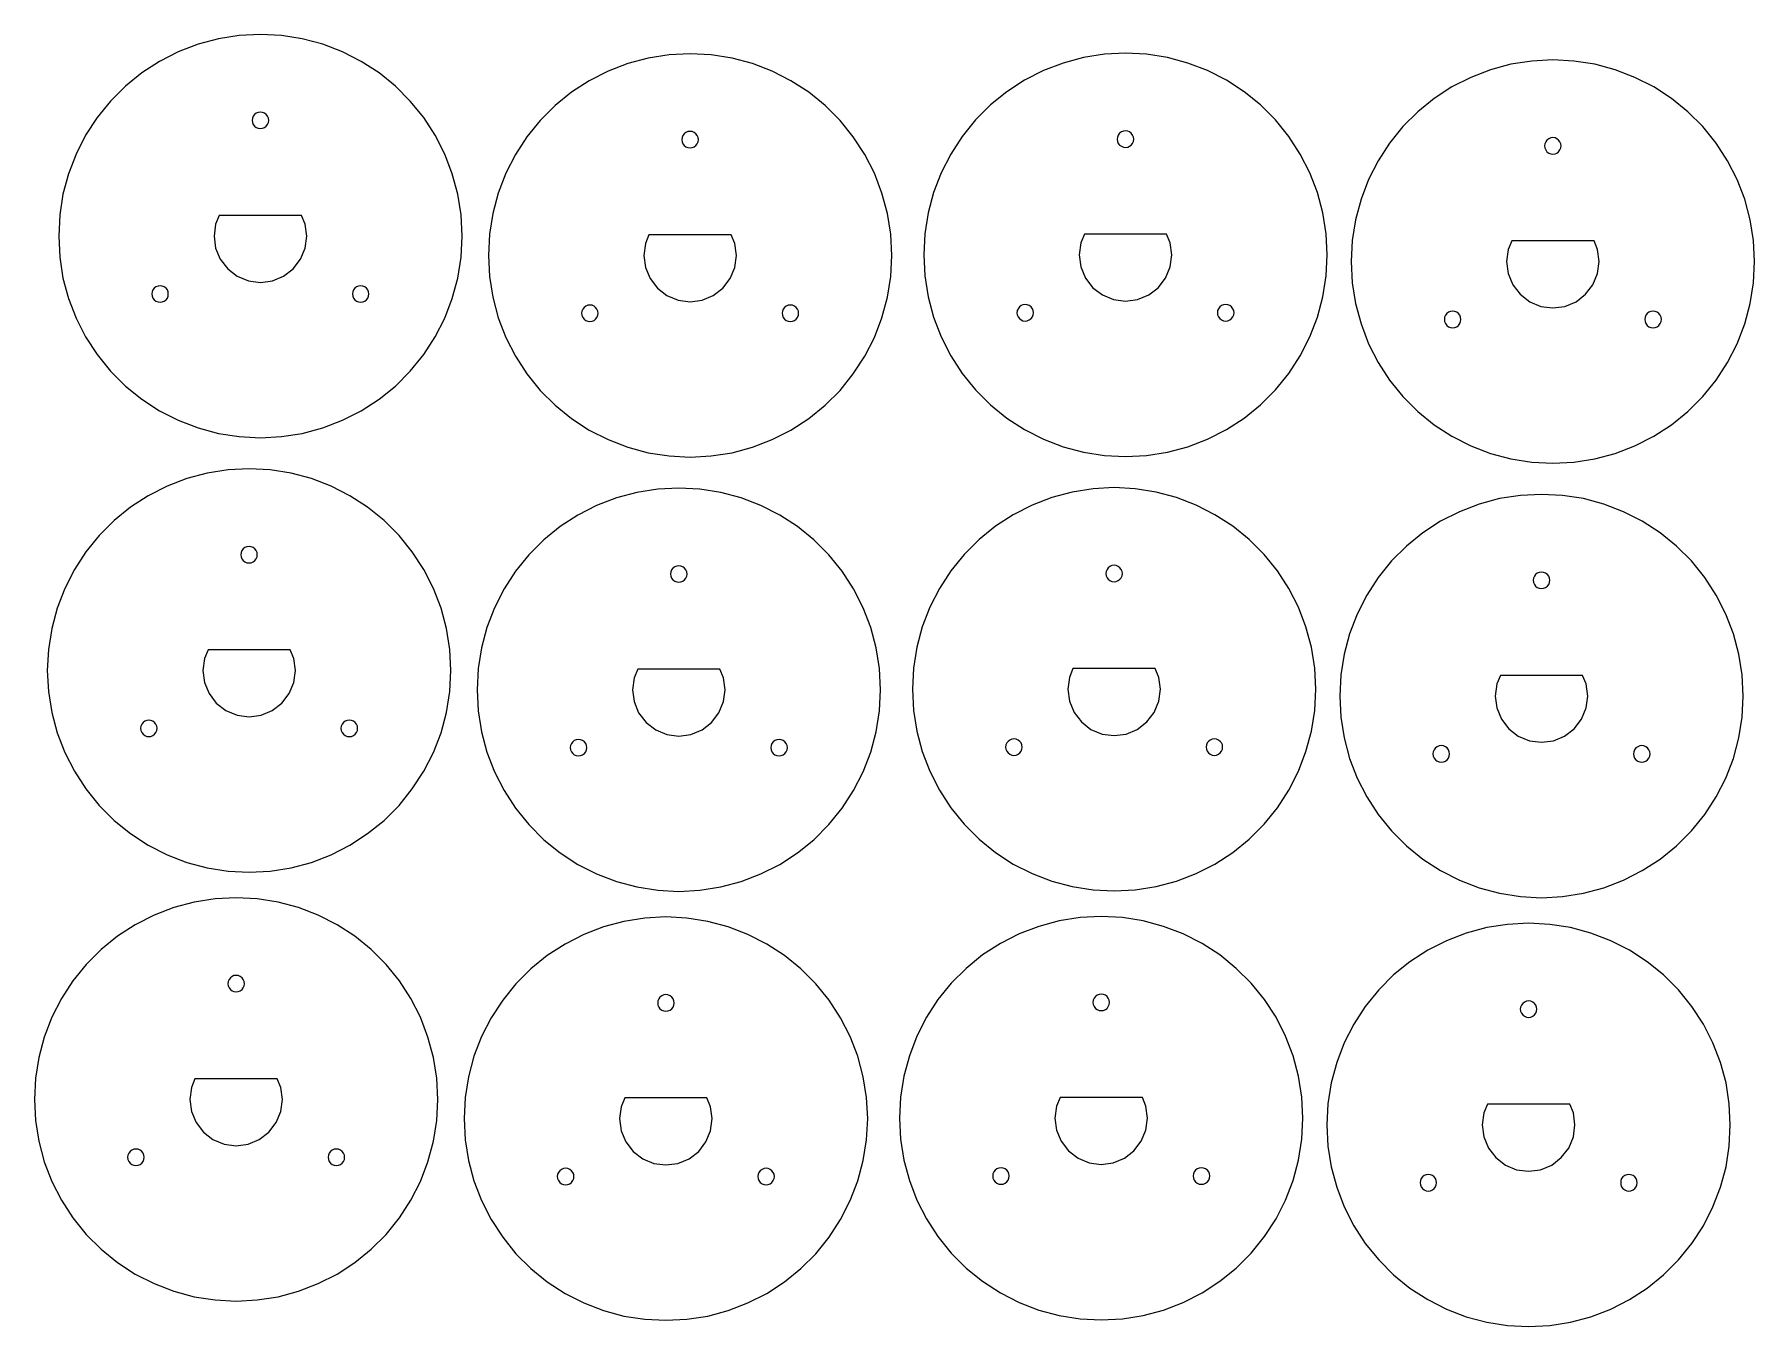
# Model space of a CAD drawing. Extents: x -52 to 52, y -39 to 39.
import ezdxf

# ---------------------------------------------------------------- set-up
doc = ezdxf.new("R2010")
doc.units = 0
doc.layers.get('0').update_dxf_attribs({"linetype": 'CONTINUOUS'})

msp = doc.modelspace()

# ---------------------------------------------------------------- linework, layer by layer
for p, q in [((-40.88, 38.81), (-42.11, 38.48)), ((-39.62, 39.01), (-40.88, 38.81)), ((-38.34, 39.08), (-39.62, 39.01)), ((-37.07, 39.01), (-38.34, 39.08)), ((-35.81, 38.81), (-37.07, 39.01)), ((-34.57, 38.48), (-35.81, 38.81)), ((-44.44, 37.45), (-45.51, 36.75)), ((-43.31, 38.03), (-44.44, 37.45)), ((-42.11, 38.48), (-43.31, 38.03)), ((-33.38, 38.03), (-34.57, 38.48)), ((-32.24, 37.45), (-33.38, 38.03)), ((-31.17, 36.75), (-32.24, 37.45)), ((-14.9, 37.65), (-16.13, 37.32)), ((-13.63, 37.85), (-14.9, 37.65)), ((-12.36, 37.91), (-13.63, 37.85)), ((-11.08, 37.85), (-12.36, 37.91)), ((-9.82, 37.65), (-11.08, 37.85)), ((-8.59, 37.32), (-9.82, 37.65)), ((11.43, 37.68), (10.2, 37.35)), ((12.69, 37.88), (11.43, 37.68)), ((13.97, 37.94), (12.69, 37.88)), ((15.24, 37.88), (13.97, 37.94)), ((16.5, 37.68), (15.24, 37.88)), ((17.74, 37.35), (16.5, 37.68)), ((38.53, 37.47), (37.27, 37.27)), ((39.81, 37.54), (38.53, 37.47)), ((41.08, 37.47), (39.81, 37.54)), ((42.34, 37.27), (41.08, 37.47)), ((-45.51, 36.75), (-46.51, 35.95)), ((-30.18, 35.95), (-31.17, 36.75)), ((-17.32, 36.86), (-18.46, 36.28)), ((-16.13, 37.32), (-17.32, 36.86)), ((-7.4, 36.86), (-8.59, 37.32)), ((-6.26, 36.28), (-7.4, 36.86)), ((9, 36.89), (7.87, 36.31)), ((10.2, 37.35), (9, 36.89)), ((18.93, 36.89), (17.74, 37.35)), ((20.07, 36.31), (18.93, 36.89)), ((34.85, 36.48), (33.71, 35.9)), ((36.04, 36.94), (34.85, 36.48)), ((37.27, 37.27), (36.04, 36.94)), ((43.58, 36.94), (42.34, 37.27)), ((44.77, 36.48), (43.58, 36.94)), ((45.91, 35.9), (44.77, 36.48)), ((-46.51, 35.95), (-47.41, 35.04)), ((-29.28, 35.04), (-30.18, 35.95)), ((-19.53, 35.58), (-20.52, 34.78)), ((-18.46, 36.28), (-19.53, 35.58)), ((-5.19, 35.58), (-6.26, 36.28)), ((-4.2, 34.78), (-5.19, 35.58)), ((6.79, 35.61), (5.8, 34.81)), ((7.87, 36.31), (6.79, 35.61)), ((21.14, 35.61), (20.07, 36.31)), ((22.13, 34.81), (21.14, 35.61)), ((33.71, 35.9), (32.64, 35.21)), ((46.98, 35.21), (45.91, 35.9)), ((-47.41, 35.04), (-48.21, 34.05)), ((-38.47, 34.36), (-38.59, 34.31)), ((-38.34, 34.38), (-38.47, 34.36)), ((-38.21, 34.36), (-38.34, 34.38)), ((-38.09, 34.31), (-38.21, 34.36)), ((-28.47, 34.05), (-29.28, 35.04)), ((-20.52, 34.78), (-21.43, 33.88)), ((-3.29, 33.88), (-4.2, 34.78)), ((5.8, 34.81), (4.9, 33.91)), ((23.03, 33.91), (22.13, 34.81)), ((31.65, 34.4), (30.74, 33.5)), ((32.64, 35.21), (31.65, 34.4)), ((47.97, 34.4), (46.98, 35.21)), ((48.87, 33.5), (47.97, 34.4)), ((-48.21, 34.05), (-48.91, 32.98)), ((-38.83, 34.01), (-38.84, 33.88)), ((-38.84, 33.88), (-38.83, 33.75)), ((-38.78, 34.13), (-38.83, 34.01)), ((-38.83, 33.75), (-38.78, 33.63)), ((-38.7, 34.23), (-38.78, 34.13)), ((-38.78, 33.63), (-38.7, 33.53)), ((-38.59, 34.31), (-38.7, 34.23)), ((-38.7, 33.53), (-38.59, 33.45)), ((-38.59, 33.45), (-38.47, 33.4)), ((-38.47, 33.4), (-38.34, 33.38)), ((-38.34, 33.38), (-38.21, 33.4)), ((-38.21, 33.4), (-38.09, 33.45)), ((-37.99, 34.23), (-38.09, 34.31)), ((-38.09, 33.45), (-37.99, 33.53)), ((-37.91, 34.13), (-37.99, 34.23)), ((-37.99, 33.53), (-37.91, 33.63)), ((-37.86, 34.01), (-37.91, 34.13)), ((-37.91, 33.63), (-37.86, 33.75)), ((-37.84, 33.88), (-37.86, 34.01)), ((-37.86, 33.75), (-37.84, 33.88)), ((-27.78, 32.98), (-28.47, 34.05)), ((-21.43, 33.88), (-22.23, 32.89)), ((-2.49, 32.89), (-3.29, 33.88)), ((4.9, 33.91), (4.1, 32.91)), ((23.84, 32.91), (23.03, 33.91)), ((30.74, 33.5), (29.94, 32.51)), ((49.68, 32.51), (48.87, 33.5)), ((-48.91, 32.98), (-49.49, 31.84)), ((-27.2, 31.84), (-27.78, 32.98)), ((-22.23, 32.89), (-22.92, 31.81)), ((-12.84, 32.84), (-12.86, 32.71)), ((-12.86, 32.71), (-12.84, 32.59)), ((-12.79, 32.96), (-12.84, 32.84)), ((-12.84, 32.59), (-12.79, 32.46)), ((-12.71, 33.07), (-12.79, 32.96)), ((-12.79, 32.46), (-12.71, 32.36)), ((-12.61, 33.15), (-12.71, 33.07)), ((-12.71, 32.36), (-12.61, 32.28)), ((-12.49, 33.2), (-12.61, 33.15)), ((-12.61, 32.28), (-12.49, 32.23)), ((-12.36, 33.21), (-12.49, 33.2)), ((-12.23, 33.2), (-12.36, 33.21)), ((-12.11, 33.15), (-12.23, 33.2)), ((-12.23, 32.23), (-12.11, 32.28)), ((-12.01, 33.07), (-12.11, 33.15)), ((-12.11, 32.28), (-12.01, 32.36)), ((-11.93, 32.96), (-12.01, 33.07)), ((-12.01, 32.36), (-11.93, 32.46)), ((-11.88, 32.84), (-11.93, 32.96)), ((-11.93, 32.46), (-11.88, 32.59)), ((-11.86, 32.71), (-11.88, 32.84)), ((-11.88, 32.59), (-11.86, 32.71)), ((-1.79, 31.81), (-2.49, 32.89)), ((4.1, 32.91), (3.4, 31.84)), ((13.48, 32.87), (13.47, 32.74)), ((13.47, 32.74), (13.48, 32.61)), ((13.53, 32.99), (13.48, 32.87)), ((13.48, 32.61), (13.53, 32.49)), ((13.61, 33.1), (13.53, 32.99)), ((13.53, 32.49), (13.61, 32.39)), ((13.72, 33.18), (13.61, 33.1)), ((13.61, 32.39), (13.72, 32.31)), ((13.84, 33.23), (13.72, 33.18)), ((13.72, 32.31), (13.84, 32.26)), ((13.97, 33.24), (13.84, 33.23)), ((13.84, 32.26), (13.97, 32.24)), ((14.1, 33.23), (13.97, 33.24)), ((13.97, 32.24), (14.1, 32.26)), ((14.22, 33.18), (14.1, 33.23)), ((14.1, 32.26), (14.22, 32.31)), ((14.32, 33.1), (14.22, 33.18)), ((14.22, 32.31), (14.32, 32.39)), ((14.4, 32.99), (14.32, 33.1)), ((14.32, 32.39), (14.4, 32.49)), ((14.45, 32.87), (14.4, 32.99)), ((14.4, 32.49), (14.45, 32.61)), ((14.47, 32.74), (14.45, 32.87)), ((14.45, 32.61), (14.47, 32.74)), ((24.53, 31.84), (23.84, 32.91)), ((29.94, 32.51), (29.24, 31.44)), ((39.33, 32.47), (39.31, 32.34)), ((39.31, 32.34), (39.33, 32.21)), ((39.38, 32.59), (39.33, 32.47)), ((39.45, 32.69), (39.38, 32.59)), ((39.56, 32.77), (39.45, 32.69)), ((39.68, 32.82), (39.56, 32.77)), ((39.81, 32.84), (39.68, 32.82)), ((39.94, 32.82), (39.81, 32.84)), ((40.06, 32.77), (39.94, 32.82)), ((40.16, 32.69), (40.06, 32.77)), ((40.24, 32.59), (40.16, 32.69)), ((40.29, 32.47), (40.24, 32.59)), ((40.31, 32.34), (40.29, 32.47)), ((40.29, 32.21), (40.31, 32.34)), ((50.37, 31.44), (49.68, 32.51)), ((-49.49, 31.84), (-49.95, 30.65)), ((-26.74, 30.65), (-27.2, 31.84)), ((-22.92, 31.81), (-23.5, 30.68)), ((-12.49, 32.23), (-12.36, 32.21)), ((-12.36, 32.21), (-12.23, 32.23)), ((-1.21, 30.68), (-1.79, 31.81)), ((3.4, 31.84), (2.82, 30.71)), ((25.11, 30.71), (24.53, 31.84)), ((29.24, 31.44), (28.66, 30.3)), ((39.33, 32.21), (39.38, 32.09)), ((39.38, 32.09), (39.45, 31.98)), ((39.45, 31.98), (39.56, 31.9)), ((39.56, 31.9), (39.68, 31.85)), ((39.68, 31.85), (39.81, 31.84)), ((39.81, 31.84), (39.94, 31.85)), ((39.94, 31.85), (40.06, 31.9)), ((40.06, 31.9), (40.16, 31.98)), ((40.16, 31.98), (40.24, 32.09)), ((40.24, 32.09), (40.29, 32.21)), ((50.95, 30.3), (50.37, 31.44)), ((-49.95, 30.65), (-50.28, 29.42)), ((-26.41, 29.42), (-26.74, 30.65)), ((-23.5, 30.68), (-23.96, 29.48)), ((-0.76, 29.48), (-1.21, 30.68)), ((2.82, 30.71), (2.36, 29.51)), ((25.57, 29.51), (25.11, 30.71)), ((28.66, 30.3), (28.21, 29.11)), ((51.41, 29.11), (50.95, 30.3)), ((-50.28, 29.42), (-50.48, 28.16)), ((-26.21, 28.16), (-26.41, 29.42)), ((-23.96, 29.48), (-24.29, 28.25)), ((-0.43, 28.25), (-0.76, 29.48)), ((2.36, 29.51), (2.03, 28.28)), ((25.9, 28.28), (25.57, 29.51)), ((-50.48, 28.16), (-50.54, 26.88)), ((-40.83, 28.13), (-41.05, 27.61)), ((-35.86, 28.13), (-40.83, 28.13)), ((-35.64, 27.61), (-35.86, 28.13)), ((-26.14, 26.88), (-26.21, 28.16)), ((-24.29, 28.25), (-24.49, 26.99)), ((-0.23, 26.99), (-0.43, 28.25)), ((2.03, 28.28), (1.83, 27.02)), ((26.1, 27.02), (25.9, 28.28)), ((28.21, 29.11), (27.88, 27.87)), ((51.74, 27.87), (51.41, 29.11)), ((-41.05, 27.61), (-41.14, 26.88)), ((-35.54, 26.88), (-35.64, 27.61)), ((27.88, 27.87), (27.68, 26.61)), ((51.94, 26.61), (51.74, 27.87)), ((-50.54, 26.88), (-50.48, 25.61)), ((-41.14, 26.88), (-41.05, 26.16)), ((-41.05, 26.16), (-40.77, 25.48)), ((-35.92, 25.48), (-35.64, 26.16)), ((-35.64, 26.16), (-35.54, 26.88)), ((-26.21, 25.61), (-26.14, 26.88)), ((-24.49, 26.99), (-24.56, 25.71)), ((-15.06, 26.44), (-15.16, 25.71)), ((-14.85, 26.96), (-15.06, 26.44)), ((-9.87, 26.96), (-14.85, 26.96)), ((-9.65, 26.44), (-9.87, 26.96)), ((-9.56, 25.71), (-9.65, 26.44)), ((-0.16, 25.71), (-0.23, 26.99)), ((1.83, 27.02), (1.77, 25.74)), ((11.26, 26.47), (11.17, 25.74)), ((11.48, 26.99), (11.26, 26.47)), ((16.45, 26.99), (11.48, 26.99)), ((16.67, 26.47), (16.45, 26.99)), ((16.77, 25.74), (16.67, 26.47)), ((26.17, 25.74), (26.1, 27.02)), ((27.68, 26.61), (27.61, 25.34)), ((37.1, 26.06), (37.01, 25.34)), ((37.32, 26.59), (37.1, 26.06)), ((42.3, 26.59), (37.32, 26.59)), ((42.51, 26.06), (42.3, 26.59)), ((42.61, 25.34), (42.51, 26.06)), ((52.01, 25.34), (51.94, 26.61)), ((-50.48, 25.61), (-50.28, 24.34)), ((-40.77, 25.48), (-40.32, 24.9)), ((-36.36, 24.9), (-35.92, 25.48)), ((-26.41, 24.34), (-26.21, 25.61)), ((-24.56, 25.71), (-24.49, 24.44)), ((-15.16, 25.71), (-15.06, 24.99)), ((-15.06, 24.99), (-14.78, 24.31)), ((-9.93, 24.31), (-9.65, 24.99)), ((-9.65, 24.99), (-9.56, 25.71)), ((-0.23, 24.44), (-0.16, 25.71)), ((1.77, 25.74), (1.83, 24.47)), ((11.17, 25.74), (11.26, 25.02)), ((11.26, 25.02), (11.54, 24.34)), ((16.39, 24.34), (16.67, 25.02)), ((16.67, 25.02), (16.77, 25.74)), ((26.1, 24.47), (26.17, 25.74)), ((27.61, 25.34), (27.68, 24.06)), ((37.01, 25.34), (37.1, 24.61)), ((42.51, 24.61), (42.61, 25.34)), ((51.94, 24.06), (52.01, 25.34)), ((-50.28, 24.34), (-49.95, 23.11)), ((-40.32, 24.9), (-39.74, 24.46)), ((-39.74, 24.46), (-39.07, 24.18)), ((-39.07, 24.18), (-38.34, 24.08)), ((-38.34, 24.08), (-37.62, 24.18)), ((-37.62, 24.18), (-36.94, 24.46)), ((-36.94, 24.46), (-36.36, 24.9)), ((-26.74, 23.11), (-26.41, 24.34)), ((-24.49, 24.44), (-24.29, 23.18)), ((-14.78, 24.31), (-14.34, 23.73)), ((-10.38, 23.73), (-9.93, 24.31)), ((-0.43, 23.18), (-0.23, 24.44)), ((1.83, 24.47), (2.03, 23.21)), ((11.54, 24.34), (11.99, 23.76)), ((15.95, 23.76), (16.39, 24.34)), ((25.9, 23.21), (26.1, 24.47)), ((27.68, 24.06), (27.88, 22.8)), ((37.1, 24.61), (37.38, 23.94)), ((37.38, 23.94), (37.83, 23.36)), ((41.79, 23.36), (42.23, 23.94)), ((42.23, 23.94), (42.51, 24.61)), ((51.74, 22.8), (51.94, 24.06)), ((-49.95, 23.11), (-49.49, 21.92)), ((-44.89, 23.51), (-44.91, 23.38)), ((-44.91, 23.38), (-44.89, 23.25)), ((-44.84, 23.63), (-44.89, 23.51)), ((-44.89, 23.25), (-44.84, 23.13)), ((-44.76, 23.73), (-44.84, 23.63)), ((-44.84, 23.13), (-44.76, 23.03)), ((-44.66, 23.81), (-44.76, 23.73)), ((-44.76, 23.03), (-44.66, 22.95)), ((-44.53, 23.86), (-44.66, 23.81)), ((-44.66, 22.95), (-44.53, 22.9)), ((-44.41, 23.88), (-44.53, 23.86)), ((-44.53, 22.9), (-44.41, 22.88)), ((-44.28, 23.86), (-44.41, 23.88)), ((-44.41, 22.88), (-44.28, 22.9)), ((-44.16, 23.81), (-44.28, 23.86)), ((-44.28, 22.9), (-44.16, 22.95)), ((-44.05, 23.73), (-44.16, 23.81)), ((-44.16, 22.95), (-44.05, 23.03)), ((-43.97, 23.63), (-44.05, 23.73)), ((-44.05, 23.03), (-43.97, 23.13)), ((-43.92, 23.51), (-43.97, 23.63)), ((-43.97, 23.13), (-43.92, 23.25)), ((-43.91, 23.38), (-43.92, 23.51)), ((-43.92, 23.25), (-43.91, 23.38)), ((-32.76, 23.51), (-32.78, 23.38)), ((-32.78, 23.38), (-32.76, 23.25)), ((-32.71, 23.63), (-32.76, 23.51)), ((-32.76, 23.25), (-32.71, 23.13)), ((-32.63, 23.73), (-32.71, 23.63)), ((-32.71, 23.13), (-32.63, 23.03)), ((-32.53, 23.81), (-32.63, 23.73)), ((-32.63, 23.03), (-32.53, 22.95)), ((-32.41, 23.86), (-32.53, 23.81)), ((-32.53, 22.95), (-32.41, 22.9)), ((-32.28, 23.88), (-32.41, 23.86)), ((-32.41, 22.9), (-32.28, 22.88)), ((-32.15, 23.86), (-32.28, 23.88)), ((-32.28, 22.88), (-32.15, 22.9)), ((-32.03, 23.81), (-32.15, 23.86)), ((-32.15, 22.9), (-32.03, 22.95)), ((-31.93, 23.73), (-32.03, 23.81)), ((-32.03, 22.95), (-31.93, 23.03)), ((-31.85, 23.63), (-31.93, 23.73)), ((-31.93, 23.03), (-31.85, 23.13)), ((-31.8, 23.51), (-31.85, 23.63)), ((-31.85, 23.13), (-31.8, 23.25)), ((-31.78, 23.38), (-31.8, 23.51)), ((-31.8, 23.25), (-31.78, 23.38)), ((-27.2, 21.92), (-26.74, 23.11)), ((-24.29, 23.18), (-23.96, 21.94)), ((-14.34, 23.73), (-13.76, 23.29)), ((-13.76, 23.29), (-13.08, 23.01)), ((-13.08, 23.01), (-12.36, 22.91)), ((-12.36, 22.91), (-11.63, 23.01)), ((-11.63, 23.01), (-10.96, 23.29)), ((-10.96, 23.29), (-10.38, 23.73)), ((-0.76, 21.94), (-0.43, 23.18)), ((2.03, 23.21), (2.36, 21.97)), ((11.99, 23.76), (12.57, 23.32)), ((12.57, 23.32), (13.24, 23.04)), ((13.24, 23.04), (13.97, 22.94)), ((13.97, 22.94), (14.69, 23.04)), ((14.69, 23.04), (15.37, 23.32)), ((15.37, 23.32), (15.95, 23.76)), ((25.57, 21.97), (25.9, 23.21)), ((37.83, 23.36), (38.41, 22.91)), ((38.41, 22.91), (39.08, 22.63)), ((40.53, 22.63), (41.21, 22.91)), ((41.21, 22.91), (41.79, 23.36)), ((-49.49, 21.92), (-48.91, 20.78)), ((-27.78, 20.78), (-27.2, 21.92)), ((-23.96, 21.94), (-23.5, 20.75)), ((-18.9, 22.34), (-18.92, 22.21)), ((-18.92, 22.21), (-18.9, 22.09)), ((-18.85, 22.46), (-18.9, 22.34)), ((-18.9, 22.09), (-18.85, 21.96)), ((-18.77, 22.57), (-18.85, 22.46)), ((-18.85, 21.96), (-18.77, 21.86)), ((-18.67, 22.65), (-18.77, 22.57)), ((-18.77, 21.86), (-18.67, 21.78)), ((-18.55, 22.7), (-18.67, 22.65)), ((-18.42, 22.71), (-18.55, 22.7)), ((-18.29, 22.7), (-18.42, 22.71)), ((-18.17, 22.65), (-18.29, 22.7)), ((-18.07, 22.57), (-18.17, 22.65)), ((-18.17, 21.78), (-18.07, 21.86)), ((-17.99, 22.46), (-18.07, 22.57)), ((-18.07, 21.86), (-17.99, 21.96)), ((-17.94, 22.34), (-17.99, 22.46)), ((-17.99, 21.96), (-17.94, 22.09)), ((-17.92, 22.21), (-17.94, 22.34)), ((-17.94, 22.09), (-17.92, 22.21)), ((-6.78, 22.34), (-6.8, 22.21)), ((-6.8, 22.21), (-6.78, 22.09)), ((-6.73, 22.46), (-6.78, 22.34)), ((-6.78, 22.09), (-6.73, 21.96)), ((-6.65, 22.57), (-6.73, 22.46)), ((-6.73, 21.96), (-6.65, 21.86)), ((-6.55, 22.65), (-6.65, 22.57)), ((-6.65, 21.86), (-6.55, 21.78)), ((-6.43, 22.7), (-6.55, 22.65)), ((-6.3, 22.71), (-6.43, 22.7)), ((-6.17, 22.7), (-6.3, 22.71)), ((-6.05, 22.65), (-6.17, 22.7)), ((-5.94, 22.57), (-6.05, 22.65)), ((-6.05, 21.78), (-5.94, 21.86)), ((-5.86, 22.46), (-5.94, 22.57)), ((-5.94, 21.86), (-5.86, 21.96)), ((-5.81, 22.34), (-5.86, 22.46)), ((-5.86, 21.96), (-5.81, 22.09)), ((-5.8, 22.21), (-5.81, 22.34)), ((-5.81, 22.09), (-5.8, 22.21)), ((-1.21, 20.75), (-0.76, 21.94)), ((2.36, 21.97), (2.82, 20.78)), ((7.42, 22.37), (7.4, 22.24)), ((7.4, 22.24), (7.42, 22.11)), ((7.47, 22.49), (7.42, 22.37)), ((7.42, 22.11), (7.47, 21.99)), ((7.55, 22.6), (7.47, 22.49)), ((7.47, 21.99), (7.55, 21.89)), ((7.65, 22.68), (7.55, 22.6)), ((7.55, 21.89), (7.65, 21.81)), ((7.77, 22.73), (7.65, 22.68)), ((7.9, 22.74), (7.77, 22.73)), ((8.03, 22.73), (7.9, 22.74)), ((8.15, 22.68), (8.03, 22.73)), ((8.26, 22.6), (8.15, 22.68)), ((8.15, 21.81), (8.26, 21.89)), ((8.34, 22.49), (8.26, 22.6)), ((8.26, 21.89), (8.34, 21.99)), ((8.39, 22.37), (8.34, 22.49)), ((8.34, 21.99), (8.39, 22.11)), ((8.4, 22.24), (8.39, 22.37)), ((8.39, 22.11), (8.4, 22.24)), ((19.54, 22.37), (19.53, 22.24)), ((19.53, 22.24), (19.54, 22.11)), ((19.59, 22.49), (19.54, 22.37)), ((19.54, 22.11), (19.59, 21.99)), ((19.67, 22.6), (19.59, 22.49)), ((19.59, 21.99), (19.67, 21.89)), ((19.78, 22.68), (19.67, 22.6)), ((19.67, 21.89), (19.78, 21.81)), ((19.9, 22.73), (19.78, 22.68)), ((20.03, 22.74), (19.9, 22.73)), ((20.16, 22.73), (20.03, 22.74)), ((20.28, 22.68), (20.16, 22.73)), ((20.38, 22.6), (20.28, 22.68)), ((20.28, 21.81), (20.38, 21.89)), ((20.46, 22.49), (20.38, 22.6)), ((20.38, 21.89), (20.46, 21.99)), ((20.51, 22.37), (20.46, 22.49)), ((20.46, 21.99), (20.51, 22.11)), ((20.53, 22.24), (20.51, 22.37)), ((20.51, 22.11), (20.53, 22.24)), ((25.11, 20.78), (25.57, 21.97)), ((27.88, 22.8), (28.21, 21.57)), ((33.26, 21.97), (33.25, 21.84)), ((33.31, 22.09), (33.26, 21.97)), ((33.39, 22.19), (33.31, 22.09)), ((33.5, 22.27), (33.39, 22.19)), ((33.62, 22.32), (33.5, 22.27)), ((33.75, 22.34), (33.62, 22.32)), ((33.88, 22.32), (33.75, 22.34)), ((34, 22.27), (33.88, 22.32)), ((34.1, 22.19), (34, 22.27)), ((34.18, 22.09), (34.1, 22.19)), ((34.23, 21.97), (34.18, 22.09)), ((34.25, 21.84), (34.23, 21.97)), ((39.08, 22.63), (39.81, 22.54)), ((39.81, 22.54), (40.53, 22.63)), ((45.39, 21.97), (45.37, 21.84)), ((45.44, 22.09), (45.39, 21.97)), ((45.52, 22.19), (45.44, 22.09)), ((45.62, 22.27), (45.52, 22.19)), ((45.74, 22.32), (45.62, 22.27)), ((45.87, 22.34), (45.74, 22.32)), ((46, 22.32), (45.87, 22.34)), ((46.12, 22.27), (46, 22.32)), ((46.22, 22.19), (46.12, 22.27)), ((46.3, 22.09), (46.22, 22.19)), ((46.35, 21.97), (46.3, 22.09)), ((46.37, 21.84), (46.35, 21.97)), ((51.41, 21.57), (51.74, 22.8)), ((-18.67, 21.78), (-18.55, 21.73)), ((-18.55, 21.73), (-18.42, 21.71)), ((-18.42, 21.71), (-18.29, 21.73)), ((-18.29, 21.73), (-18.17, 21.78)), ((-6.55, 21.78), (-6.43, 21.73)), ((-6.43, 21.73), (-6.3, 21.71)), ((-6.3, 21.71), (-6.17, 21.73)), ((-6.17, 21.73), (-6.05, 21.78)), ((7.65, 21.81), (7.77, 21.76)), ((7.77, 21.76), (7.9, 21.74)), ((7.9, 21.74), (8.03, 21.76)), ((8.03, 21.76), (8.15, 21.81)), ((19.78, 21.81), (19.9, 21.76)), ((19.9, 21.76), (20.03, 21.74)), ((20.03, 21.74), (20.16, 21.76)), ((20.16, 21.76), (20.28, 21.81)), ((28.21, 21.57), (28.66, 20.37)), ((33.25, 21.84), (33.26, 21.71)), ((33.26, 21.71), (33.31, 21.59)), ((33.31, 21.59), (33.39, 21.48)), ((33.39, 21.48), (33.5, 21.4)), ((33.5, 21.4), (33.62, 21.35)), ((33.62, 21.35), (33.75, 21.34)), ((33.75, 21.34), (33.88, 21.35)), ((33.88, 21.35), (34, 21.4)), ((34, 21.4), (34.1, 21.48)), ((34.1, 21.48), (34.18, 21.59)), ((34.18, 21.59), (34.23, 21.71)), ((34.23, 21.71), (34.25, 21.84)), ((45.37, 21.84), (45.39, 21.71)), ((45.39, 21.71), (45.44, 21.59)), ((45.44, 21.59), (45.52, 21.48)), ((45.52, 21.48), (45.62, 21.4)), ((45.62, 21.4), (45.74, 21.35)), ((45.74, 21.35), (45.87, 21.34)), ((45.87, 21.34), (46, 21.35)), ((46, 21.35), (46.12, 21.4)), ((46.12, 21.4), (46.22, 21.48)), ((46.22, 21.48), (46.3, 21.59)), ((46.3, 21.59), (46.35, 21.71)), ((46.35, 21.71), (46.37, 21.84)), ((50.95, 20.37), (51.41, 21.57)), ((-48.91, 20.78), (-48.21, 19.71)), ((-28.47, 19.71), (-27.78, 20.78)), ((-23.5, 20.75), (-22.92, 19.61)), ((-1.79, 19.61), (-1.21, 20.75)), ((2.82, 20.78), (3.4, 19.64)), ((24.53, 19.64), (25.11, 20.78)), ((28.66, 20.37), (29.24, 19.24)), ((50.37, 19.24), (50.95, 20.37)), ((-48.21, 19.71), (-47.41, 18.72)), ((-29.28, 18.72), (-28.47, 19.71)), ((-22.92, 19.61), (-22.23, 18.54)), ((-2.49, 18.54), (-1.79, 19.61)), ((3.4, 19.64), (4.1, 18.57)), ((23.84, 18.57), (24.53, 19.64)), ((29.24, 19.24), (29.94, 18.17)), ((49.68, 18.17), (50.37, 19.24)), ((-47.41, 18.72), (-46.51, 17.81)), ((-46.51, 17.81), (-45.51, 17.01)), ((-31.17, 17.01), (-30.18, 17.81)), ((-30.18, 17.81), (-29.28, 18.72)), ((-22.23, 18.54), (-21.43, 17.55)), ((-3.29, 17.55), (-2.49, 18.54)), ((4.1, 18.57), (4.9, 17.58)), ((23.03, 17.58), (23.84, 18.57)), ((29.94, 18.17), (30.74, 17.17)), ((48.87, 17.17), (49.68, 18.17)), ((-45.51, 17.01), (-44.44, 16.32)), ((-32.24, 16.32), (-31.17, 17.01)), ((-21.43, 17.55), (-20.52, 16.65)), ((-20.52, 16.65), (-19.53, 15.84)), ((-5.19, 15.84), (-4.2, 16.65)), ((-4.2, 16.65), (-3.29, 17.55)), ((4.9, 17.58), (5.8, 16.68)), ((5.8, 16.68), (6.79, 15.87)), ((21.14, 15.87), (22.13, 16.68)), ((22.13, 16.68), (23.03, 17.58)), ((30.74, 17.17), (31.65, 16.27)), ((47.97, 16.27), (48.87, 17.17)), ((-44.44, 16.32), (-43.31, 15.74)), ((-43.31, 15.74), (-42.11, 15.28)), ((-34.57, 15.28), (-33.38, 15.74)), ((-33.38, 15.74), (-32.24, 16.32)), ((-19.53, 15.84), (-18.46, 15.15)), ((-6.26, 15.15), (-5.19, 15.84)), ((6.79, 15.87), (7.87, 15.18)), ((20.07, 15.18), (21.14, 15.87)), ((31.65, 16.27), (32.64, 15.47)), ((46.98, 15.47), (47.97, 16.27)), ((-42.11, 15.28), (-40.88, 14.95)), ((-40.88, 14.95), (-39.62, 14.75)), ((-39.62, 14.75), (-38.34, 14.68)), ((-38.34, 14.68), (-37.07, 14.75)), ((-37.07, 14.75), (-35.81, 14.95)), ((-35.81, 14.95), (-34.57, 15.28)), ((-18.46, 15.15), (-17.32, 14.57)), ((-17.32, 14.57), (-16.13, 14.11)), ((-8.59, 14.11), (-7.4, 14.57)), ((-7.4, 14.57), (-6.26, 15.15)), ((7.87, 15.18), (9, 14.6)), ((9, 14.6), (10.2, 14.14)), ((17.74, 14.14), (18.93, 14.6)), ((18.93, 14.6), (20.07, 15.18)), ((32.64, 15.47), (33.71, 14.77)), ((33.71, 14.77), (34.85, 14.19)), ((44.77, 14.19), (45.91, 14.77)), ((45.91, 14.77), (46.98, 15.47)), ((-16.13, 14.11), (-14.9, 13.78)), ((-14.9, 13.78), (-13.63, 13.58)), ((-13.63, 13.58), (-12.36, 13.51)), ((-12.36, 13.51), (-11.08, 13.58)), ((-11.08, 13.58), (-9.82, 13.78)), ((-9.82, 13.78), (-8.59, 14.11)), ((10.2, 14.14), (11.43, 13.81)), ((11.43, 13.81), (12.69, 13.61)), ((12.69, 13.61), (13.97, 13.54)), ((13.97, 13.54), (15.24, 13.61)), ((15.24, 13.61), (16.5, 13.81)), ((16.5, 13.81), (17.74, 14.14)), ((34.85, 14.19), (36.04, 13.73)), ((36.04, 13.73), (37.27, 13.4)), ((42.34, 13.4), (43.58, 13.73)), ((43.58, 13.73), (44.77, 14.19)), ((-41.56, 12.54), (-42.8, 12.21)), ((-40.3, 12.74), (-41.56, 12.54)), ((-39.03, 12.81), (-40.3, 12.74)), ((-37.75, 12.74), (-39.03, 12.81)), ((-36.49, 12.54), (-37.75, 12.74)), ((-35.26, 12.21), (-36.49, 12.54)), ((37.27, 13.4), (38.53, 13.2)), ((38.53, 13.2), (39.81, 13.14)), ((39.81, 13.14), (41.08, 13.2)), ((41.08, 13.2), (42.34, 13.4)), ((-43.99, 11.75), (-45.13, 11.17)), ((-42.8, 12.21), (-43.99, 11.75)), ((-34.07, 11.75), (-35.26, 12.21)), ((-32.93, 11.17), (-34.07, 11.75)), ((-14.32, 11.57), (-15.58, 11.37)), ((-13.04, 11.64), (-14.32, 11.57)), ((-11.77, 11.57), (-13.04, 11.64)), ((-10.51, 11.37), (-11.77, 11.57)), ((12.01, 11.6), (10.74, 11.4)), ((13.28, 11.67), (12.01, 11.6)), ((14.56, 11.6), (13.28, 11.67)), ((15.82, 11.4), (14.56, 11.6)), ((-46.2, 10.48), (-47.19, 9.67)), ((-45.13, 11.17), (-46.2, 10.48)), ((-31.86, 10.48), (-32.93, 11.17)), ((-30.86, 9.67), (-31.86, 10.48)), ((-18.01, 10.59), (-19.14, 10.01)), ((-16.81, 11.04), (-18.01, 10.59)), ((-15.58, 11.37), (-16.81, 11.04)), ((-9.27, 11.04), (-10.51, 11.37)), ((-8.08, 10.59), (-9.27, 11.04)), ((-6.94, 10.01), (-8.08, 10.59)), ((8.32, 10.61), (7.18, 10.03)), ((9.51, 11.07), (8.32, 10.61)), ((10.74, 11.4), (9.51, 11.07)), ((17.05, 11.07), (15.82, 11.4)), ((18.24, 10.61), (17.05, 11.07)), ((19.38, 10.03), (18.24, 10.61)), ((35.35, 10.66), (34.16, 10.21)), ((36.59, 11), (35.35, 10.66)), ((37.85, 11.19), (36.59, 11)), ((39.12, 11.26), (37.85, 11.19)), ((40.4, 11.19), (39.12, 11.26)), ((41.66, 11), (40.4, 11.19)), ((42.89, 10.66), (41.66, 11)), ((44.09, 10.21), (42.89, 10.66)), ((-47.19, 9.67), (-48.09, 8.77)), ((-29.96, 8.77), (-30.86, 9.67)), ((-19.14, 10.01), (-20.21, 9.31)), ((-5.87, 9.31), (-6.94, 10.01)), ((7.18, 10.03), (6.11, 9.34)), ((20.45, 9.34), (19.38, 10.03)), ((33.02, 9.63), (31.95, 8.93)), ((34.16, 10.21), (33.02, 9.63)), ((45.22, 9.63), (44.09, 10.21)), ((46.29, 8.93), (45.22, 9.63)), ((-48.09, 8.77), (-48.9, 7.78)), ((-29.16, 7.78), (-29.96, 8.77)), ((-21.21, 8.51), (-22.11, 7.6)), ((-20.21, 9.31), (-21.21, 8.51)), ((-4.88, 8.51), (-5.87, 9.31)), ((-3.98, 7.6), (-4.88, 8.51)), ((5.12, 8.53), (4.21, 7.63)), ((6.11, 9.34), (5.12, 8.53)), ((21.44, 8.53), (20.45, 9.34)), ((22.35, 7.63), (21.44, 8.53)), ((31.95, 8.93), (30.96, 8.13)), ((47.29, 8.13), (46.29, 8.93)), ((-48.9, 7.78), (-49.59, 6.71)), ((-39.51, 7.74), (-39.53, 7.61)), ((-39.53, 7.61), (-39.51, 7.48)), ((-39.46, 7.86), (-39.51, 7.74)), ((-39.51, 7.48), (-39.46, 7.36)), ((-39.38, 7.96), (-39.46, 7.86)), ((-39.46, 7.36), (-39.38, 7.25)), ((-39.28, 8.04), (-39.38, 7.96)), ((-39.16, 8.09), (-39.28, 8.04)), ((-39.03, 8.11), (-39.16, 8.09)), ((-38.9, 8.09), (-39.03, 8.11)), ((-38.78, 8.04), (-38.9, 8.09)), ((-38.67, 7.96), (-38.78, 8.04)), ((-38.59, 7.86), (-38.67, 7.96)), ((-38.67, 7.25), (-38.59, 7.36)), ((-38.54, 7.74), (-38.59, 7.86)), ((-38.59, 7.36), (-38.54, 7.48)), ((-38.53, 7.61), (-38.54, 7.74)), ((-38.54, 7.48), (-38.53, 7.61)), ((-28.46, 6.71), (-29.16, 7.78)), ((-22.11, 7.6), (-22.91, 6.61)), ((-3.17, 6.61), (-3.98, 7.6)), ((4.21, 7.63), (3.41, 6.64)), ((23.15, 6.64), (22.35, 7.63)), ((30.96, 8.13), (30.06, 7.23)), ((48.19, 7.23), (47.29, 8.13)), ((-49.59, 6.71), (-50.17, 5.57)), ((-39.38, 7.25), (-39.28, 7.17)), ((-39.28, 7.17), (-39.16, 7.12)), ((-39.16, 7.12), (-39.03, 7.11)), ((-39.03, 7.11), (-38.9, 7.12)), ((-38.9, 7.12), (-38.78, 7.17)), ((-38.78, 7.17), (-38.67, 7.25)), ((-27.88, 5.57), (-28.46, 6.71)), ((-22.91, 6.61), (-23.61, 5.54)), ((-13.53, 6.57), (-13.54, 6.44)), ((-13.54, 6.44), (-13.53, 6.31)), ((-13.48, 6.69), (-13.53, 6.57)), ((-13.53, 6.31), (-13.48, 6.19)), ((-13.4, 6.79), (-13.48, 6.69)), ((-13.29, 6.87), (-13.4, 6.79)), ((-13.17, 6.92), (-13.29, 6.87)), ((-13.04, 6.94), (-13.17, 6.92)), ((-12.91, 6.92), (-13.04, 6.94)), ((-12.79, 6.87), (-12.91, 6.92)), ((-12.69, 6.79), (-12.79, 6.87)), ((-12.61, 6.69), (-12.69, 6.79)), ((-12.56, 6.57), (-12.61, 6.69)), ((-12.61, 6.19), (-12.56, 6.31)), ((-12.54, 6.44), (-12.56, 6.57)), ((-12.56, 6.31), (-12.54, 6.44)), ((-2.48, 5.54), (-3.17, 6.61)), ((3.41, 6.64), (2.72, 5.57)), ((12.8, 6.6), (12.78, 6.47)), ((12.78, 6.47), (12.8, 6.34)), ((12.85, 6.72), (12.8, 6.6)), ((12.8, 6.34), (12.85, 6.22)), ((12.93, 6.82), (12.85, 6.72)), ((13.03, 6.9), (12.93, 6.82)), ((13.15, 6.95), (13.03, 6.9)), ((13.28, 6.97), (13.15, 6.95)), ((13.41, 6.95), (13.28, 6.97)), ((13.53, 6.9), (13.41, 6.95)), ((13.63, 6.82), (13.53, 6.9)), ((13.71, 6.72), (13.63, 6.82)), ((13.76, 6.6), (13.71, 6.72)), ((13.71, 6.22), (13.76, 6.34)), ((13.78, 6.47), (13.76, 6.6)), ((13.76, 6.34), (13.78, 6.47)), ((23.85, 5.57), (23.15, 6.64)), ((30.06, 7.23), (29.25, 6.23)), ((38.69, 6.31), (38.64, 6.19)), ((38.77, 6.42), (38.69, 6.31)), ((38.87, 6.49), (38.77, 6.42)), ((38.99, 6.54), (38.87, 6.49)), ((39.12, 6.56), (38.99, 6.54)), ((39.25, 6.54), (39.12, 6.56)), ((39.37, 6.49), (39.25, 6.54)), ((39.48, 6.42), (39.37, 6.49)), ((39.56, 6.31), (39.48, 6.42)), ((39.61, 6.19), (39.56, 6.31)), ((48.99, 6.23), (48.19, 7.23)), ((-50.17, 5.57), (-50.63, 4.38)), ((-27.42, 4.38), (-27.88, 5.57)), ((-23.61, 5.54), (-24.19, 4.4)), ((-13.48, 6.19), (-13.4, 6.09)), ((-13.4, 6.09), (-13.29, 6.01)), ((-13.29, 6.01), (-13.17, 5.96)), ((-13.17, 5.96), (-13.04, 5.94)), ((-13.04, 5.94), (-12.91, 5.96)), ((-12.91, 5.96), (-12.79, 6.01)), ((-12.79, 6.01), (-12.69, 6.09)), ((-12.69, 6.09), (-12.61, 6.19)), ((-1.9, 4.4), (-2.48, 5.54)), ((2.72, 5.57), (2.14, 4.43)), ((12.85, 6.22), (12.93, 6.12)), ((12.93, 6.12), (13.03, 6.04)), ((13.03, 6.04), (13.15, 5.99)), ((13.15, 5.99), (13.28, 5.97)), ((13.28, 5.97), (13.41, 5.99)), ((13.41, 5.99), (13.53, 6.04)), ((13.53, 6.04), (13.63, 6.12)), ((13.63, 6.12), (13.71, 6.22)), ((24.43, 4.43), (23.85, 5.57)), ((29.25, 6.23), (28.56, 5.16)), ((38.64, 6.19), (38.62, 6.06)), ((38.62, 6.06), (38.64, 5.93)), ((38.64, 5.93), (38.69, 5.81)), ((38.69, 5.81), (38.77, 5.71)), ((38.77, 5.71), (38.87, 5.63)), ((38.87, 5.63), (38.99, 5.58)), ((38.99, 5.58), (39.12, 5.56)), ((39.12, 5.56), (39.25, 5.58)), ((39.25, 5.58), (39.37, 5.63)), ((39.37, 5.63), (39.48, 5.71)), ((39.48, 5.71), (39.56, 5.81)), ((39.56, 5.81), (39.61, 5.93)), ((39.62, 6.06), (39.61, 6.19)), ((39.61, 5.93), (39.62, 6.06)), ((49.69, 5.16), (48.99, 6.23)), ((-50.63, 4.38), (-50.96, 3.14)), ((-27.09, 3.14), (-27.42, 4.38)), ((-24.19, 4.4), (-24.65, 3.21)), ((-1.44, 3.21), (-1.9, 4.4)), ((2.14, 4.43), (1.68, 3.24)), ((24.88, 3.24), (24.43, 4.43)), ((28.56, 5.16), (27.98, 4.02)), ((50.27, 4.02), (49.69, 5.16)), ((-50.96, 3.14), (-51.16, 1.88)), ((-26.89, 1.88), (-27.09, 3.14)), ((-24.65, 3.21), (-24.98, 1.98)), ((-1.11, 1.98), (-1.44, 3.21)), ((1.68, 3.24), (1.35, 2.01)), ((25.21, 2.01), (24.88, 3.24)), ((27.98, 4.02), (27.52, 2.83)), ((50.73, 2.83), (50.27, 4.02)), ((27.52, 2.83), (27.19, 1.6)), ((51.06, 1.6), (50.73, 2.83)), ((-51.16, 1.88), (-51.23, 0.61)), ((-41.73, 1.33), (-41.83, 0.61)), ((-41.51, 1.86), (-41.73, 1.33)), ((-36.54, 1.86), (-41.51, 1.86)), ((-36.32, 1.33), (-36.54, 1.86)), ((-36.23, 0.61), (-36.32, 1.33)), ((-26.83, 0.61), (-26.89, 1.88)), ((-24.98, 1.98), (-25.18, 0.72)), ((-0.91, 0.72), (-1.11, 1.98)), ((1.35, 2.01), (1.15, 0.74)), ((25.41, 0.74), (25.21, 2.01)), ((27.19, 1.6), (26.99, 0.34)), ((51.26, 0.34), (51.06, 1.6)), ((-51.23, 0.61), (-51.16, -0.67)), ((-41.83, 0.61), (-41.73, -0.12)), ((-36.32, -0.12), (-36.23, 0.61)), ((-26.89, -0.67), (-26.83, 0.61)), ((-25.18, 0.72), (-25.24, -0.56)), ((-15.75, 0.16), (-15.84, -0.56)), ((-15.53, 0.69), (-15.75, 0.16)), ((-10.56, 0.69), (-15.53, 0.69)), ((-10.34, 0.16), (-10.56, 0.69)), ((-10.24, -0.56), (-10.34, 0.16)), ((-0.84, -0.56), (-0.91, 0.72)), ((1.15, 0.74), (1.08, -0.53)), ((10.58, 0.19), (10.48, -0.53)), ((10.79, 0.72), (10.58, 0.19)), ((15.77, 0.72), (10.79, 0.72)), ((15.99, 0.19), (15.77, 0.72)), ((16.08, -0.53), (15.99, 0.19)), ((25.48, -0.53), (25.41, 0.74)), ((26.99, 0.34), (26.92, -0.94)), ((36.64, 0.31), (36.42, -0.21)), ((41.61, 0.31), (36.64, 0.31)), ((41.83, -0.21), (41.61, 0.31)), ((51.32, -0.94), (51.26, 0.34)), ((-51.16, -0.67), (-50.96, -1.93)), ((-41.73, -0.12), (-41.45, -0.79)), ((-41.45, -0.79), (-41.01, -1.37)), ((-37.05, -1.37), (-36.6, -0.79)), ((-36.6, -0.79), (-36.32, -0.12)), ((-27.09, -1.93), (-26.89, -0.67)), ((-25.24, -0.56), (-25.18, -1.83)), ((-15.84, -0.56), (-15.75, -1.28)), ((-10.34, -1.28), (-10.24, -0.56)), ((-0.91, -1.83), (-0.84, -0.56)), ((1.08, -0.53), (1.15, -1.81)), ((10.48, -0.53), (10.58, -1.26)), ((15.99, -1.26), (16.08, -0.53)), ((25.41, -1.81), (25.48, -0.53)), ((26.92, -0.94), (26.99, -2.21)), ((36.42, -0.21), (36.32, -0.94)), ((36.32, -0.94), (36.42, -1.66)), ((41.92, -0.94), (41.83, -0.21)), ((41.83, -1.66), (41.92, -0.94)), ((51.26, -2.21), (51.32, -0.94)), ((-50.96, -1.93), (-50.63, -3.16)), ((-41.01, -1.37), (-40.43, -1.82)), ((-40.43, -1.82), (-39.75, -2.1)), ((-38.3, -2.1), (-37.63, -1.82)), ((-37.63, -1.82), (-37.05, -1.37)), ((-27.42, -3.16), (-27.09, -1.93)), ((-25.18, -1.83), (-24.98, -3.1)), ((-15.75, -1.28), (-15.47, -1.96)), ((-15.47, -1.96), (-15.02, -2.54)), ((-11.06, -2.54), (-10.62, -1.96)), ((-10.62, -1.96), (-10.34, -1.28)), ((-1.11, -3.1), (-0.91, -1.83)), ((1.15, -1.81), (1.35, -3.07)), ((10.58, -1.26), (10.86, -1.93)), ((10.86, -1.93), (11.3, -2.51)), ((15.26, -2.51), (15.71, -1.93)), ((15.71, -1.93), (15.99, -1.26)), ((25.21, -3.07), (25.41, -1.81)), ((36.42, -1.66), (36.7, -2.34)), ((41.55, -2.34), (41.83, -1.66)), ((-45.57, -2.76), (-45.59, -2.89)), ((-45.59, -2.89), (-45.57, -3.02)), ((-45.52, -2.64), (-45.57, -2.76)), ((-45.57, -3.02), (-45.52, -3.14)), ((-45.44, -2.54), (-45.52, -2.64)), ((-45.34, -2.46), (-45.44, -2.54)), ((-45.22, -2.41), (-45.34, -2.46)), ((-45.09, -2.39), (-45.22, -2.41)), ((-44.96, -2.41), (-45.09, -2.39)), ((-44.84, -2.46), (-44.96, -2.41)), ((-44.74, -2.54), (-44.84, -2.46)), ((-44.66, -2.64), (-44.74, -2.54)), ((-44.61, -2.76), (-44.66, -2.64)), ((-44.66, -3.14), (-44.61, -3.02)), ((-44.59, -2.89), (-44.61, -2.76)), ((-44.61, -3.02), (-44.59, -2.89)), ((-39.75, -2.1), (-39.03, -2.19)), ((-39.03, -2.19), (-38.3, -2.1)), ((-33.45, -2.76), (-33.47, -2.89)), ((-33.47, -2.89), (-33.45, -3.02)), ((-33.4, -2.64), (-33.45, -2.76)), ((-33.45, -3.02), (-33.4, -3.14)), ((-33.32, -2.54), (-33.4, -2.64)), ((-33.22, -2.46), (-33.32, -2.54)), ((-33.09, -2.41), (-33.22, -2.46)), ((-32.97, -2.39), (-33.09, -2.41)), ((-32.84, -2.41), (-32.97, -2.39)), ((-32.72, -2.46), (-32.84, -2.41)), ((-32.61, -2.54), (-32.72, -2.46)), ((-32.53, -2.64), (-32.61, -2.54)), ((-32.48, -2.76), (-32.53, -2.64)), ((-32.53, -3.14), (-32.48, -3.02)), ((-32.47, -2.89), (-32.48, -2.76)), ((-32.48, -3.02), (-32.47, -2.89)), ((-24.98, -3.1), (-24.65, -4.33)), ((-15.02, -2.54), (-14.44, -2.98)), ((-14.44, -2.98), (-13.77, -3.26)), ((-12.32, -3.26), (-11.64, -2.98)), ((-11.64, -2.98), (-11.06, -2.54)), ((-1.44, -4.33), (-1.11, -3.1)), ((1.35, -3.07), (1.68, -4.3)), ((11.3, -2.51), (11.88, -2.96)), ((11.88, -2.96), (12.56, -3.24)), ((14.01, -3.24), (14.68, -2.96)), ((14.68, -2.96), (15.26, -2.51)), ((24.88, -4.3), (25.21, -3.07)), ((26.99, -2.21), (27.19, -3.47)), ((36.7, -2.34), (37.14, -2.92)), ((37.14, -2.92), (37.72, -3.36)), ((40.52, -3.36), (41.1, -2.92)), ((41.1, -2.92), (41.55, -2.34)), ((51.06, -3.47), (51.26, -2.21)), ((-50.63, -3.16), (-50.17, -4.36)), ((-45.52, -3.14), (-45.44, -3.25)), ((-45.44, -3.25), (-45.34, -3.33)), ((-45.34, -3.33), (-45.22, -3.38)), ((-45.22, -3.38), (-45.09, -3.39)), ((-45.09, -3.39), (-44.96, -3.38)), ((-44.96, -3.38), (-44.84, -3.33)), ((-44.84, -3.33), (-44.74, -3.25)), ((-44.74, -3.25), (-44.66, -3.14)), ((-33.4, -3.14), (-33.32, -3.25)), ((-33.32, -3.25), (-33.22, -3.33)), ((-33.22, -3.33), (-33.09, -3.38)), ((-33.09, -3.38), (-32.97, -3.39)), ((-32.97, -3.39), (-32.84, -3.38)), ((-32.84, -3.38), (-32.72, -3.33)), ((-32.72, -3.33), (-32.61, -3.25)), ((-32.61, -3.25), (-32.53, -3.14)), ((-27.88, -4.36), (-27.42, -3.16)), ((-19.59, -3.93), (-19.61, -4.06)), ((-19.61, -4.06), (-19.59, -4.19)), ((-19.54, -3.81), (-19.59, -3.93)), ((-19.46, -3.71), (-19.54, -3.81)), ((-19.36, -3.63), (-19.46, -3.71)), ((-19.24, -3.58), (-19.36, -3.63)), ((-19.11, -3.56), (-19.24, -3.58)), ((-18.98, -3.58), (-19.11, -3.56)), ((-18.86, -3.63), (-18.98, -3.58)), ((-18.75, -3.71), (-18.86, -3.63)), ((-18.67, -3.81), (-18.75, -3.71)), ((-18.62, -3.93), (-18.67, -3.81)), ((-18.61, -4.06), (-18.62, -3.93)), ((-18.62, -4.19), (-18.61, -4.06)), ((-13.77, -3.26), (-13.04, -3.36)), ((-13.04, -3.36), (-12.32, -3.26)), ((-7.46, -3.93), (-7.48, -4.06)), ((-7.48, -4.06), (-7.46, -4.19)), ((-7.41, -3.81), (-7.46, -3.93)), ((-7.34, -3.71), (-7.41, -3.81)), ((-7.23, -3.63), (-7.34, -3.71)), ((-7.11, -3.58), (-7.23, -3.63)), ((-6.98, -3.56), (-7.11, -3.58)), ((-6.85, -3.58), (-6.98, -3.56)), ((-6.73, -3.63), (-6.85, -3.58)), ((-6.63, -3.71), (-6.73, -3.63)), ((-6.55, -3.81), (-6.63, -3.71)), ((-6.5, -3.93), (-6.55, -3.81)), ((-6.48, -4.06), (-6.5, -3.93)), ((-6.5, -4.19), (-6.48, -4.06)), ((6.74, -3.9), (6.72, -4.03)), ((6.72, -4.03), (6.74, -4.16)), ((6.79, -3.78), (6.74, -3.9)), ((6.87, -3.68), (6.79, -3.78)), ((6.97, -3.6), (6.87, -3.68)), ((7.09, -3.55), (6.97, -3.6)), ((7.22, -3.53), (7.09, -3.55)), ((7.35, -3.55), (7.22, -3.53)), ((7.47, -3.6), (7.35, -3.55)), ((7.57, -3.68), (7.47, -3.6)), ((7.65, -3.78), (7.57, -3.68)), ((7.7, -3.9), (7.65, -3.78)), ((7.72, -4.03), (7.7, -3.9)), ((7.7, -4.16), (7.72, -4.03)), ((12.56, -3.24), (13.28, -3.33)), ((13.28, -3.33), (14.01, -3.24)), ((18.86, -3.9), (18.84, -4.03)), ((18.84, -4.03), (18.86, -4.16)), ((18.91, -3.78), (18.86, -3.9)), ((18.99, -3.68), (18.91, -3.78)), ((19.09, -3.6), (18.99, -3.68)), ((19.21, -3.55), (19.09, -3.6)), ((19.34, -3.53), (19.21, -3.55)), ((19.47, -3.55), (19.34, -3.53)), ((19.59, -3.6), (19.47, -3.55)), ((19.7, -3.68), (19.59, -3.6)), ((19.78, -3.78), (19.7, -3.68)), ((19.83, -3.9), (19.78, -3.78)), ((19.84, -4.03), (19.83, -3.9)), ((19.83, -4.16), (19.84, -4.03)), ((27.19, -3.47), (27.52, -4.71)), ((32.71, -4.08), (32.63, -4.19)), ((32.81, -4.01), (32.71, -4.08)), ((32.93, -3.96), (32.81, -4.01)), ((33.06, -3.94), (32.93, -3.96)), ((33.19, -3.96), (33.06, -3.94)), ((33.31, -4.01), (33.19, -3.96)), ((33.41, -4.08), (33.31, -4.01)), ((33.49, -4.19), (33.41, -4.08)), ((37.72, -3.36), (38.4, -3.64)), ((38.4, -3.64), (39.12, -3.74)), ((39.12, -3.74), (39.85, -3.64)), ((39.85, -3.64), (40.52, -3.36)), ((44.83, -4.08), (44.75, -4.19)), ((44.94, -4.01), (44.83, -4.08)), ((45.06, -3.96), (44.94, -4.01)), ((45.19, -3.94), (45.06, -3.96)), ((45.32, -3.96), (45.19, -3.94)), ((45.44, -4.01), (45.32, -3.96)), ((45.54, -4.08), (45.44, -4.01)), ((45.62, -4.19), (45.54, -4.08)), ((50.73, -4.71), (51.06, -3.47)), ((-50.17, -4.36), (-49.59, -5.49)), ((-28.46, -5.49), (-27.88, -4.36)), ((-24.65, -4.33), (-24.19, -5.52)), ((-19.59, -4.19), (-19.54, -4.31)), ((-19.54, -4.31), (-19.46, -4.41)), ((-19.46, -4.41), (-19.36, -4.49)), ((-19.36, -4.49), (-19.24, -4.54)), ((-19.24, -4.54), (-19.11, -4.56)), ((-19.11, -4.56), (-18.98, -4.54)), ((-18.98, -4.54), (-18.86, -4.49)), ((-18.86, -4.49), (-18.75, -4.41)), ((-18.75, -4.41), (-18.67, -4.31)), ((-18.67, -4.31), (-18.62, -4.19)), ((-7.46, -4.19), (-7.41, -4.31)), ((-7.41, -4.31), (-7.34, -4.41)), ((-7.34, -4.41), (-7.23, -4.49)), ((-7.23, -4.49), (-7.11, -4.54)), ((-7.11, -4.54), (-6.98, -4.56)), ((-6.98, -4.56), (-6.85, -4.54)), ((-6.85, -4.54), (-6.73, -4.49)), ((-6.73, -4.49), (-6.63, -4.41)), ((-6.63, -4.41), (-6.55, -4.31)), ((-6.55, -4.31), (-6.5, -4.19)), ((-1.9, -5.52), (-1.44, -4.33)), ((1.68, -4.3), (2.14, -5.49)), ((6.74, -4.16), (6.79, -4.28)), ((6.79, -4.28), (6.87, -4.38)), ((6.87, -4.38), (6.97, -4.46)), ((6.97, -4.46), (7.09, -4.51)), ((7.09, -4.51), (7.22, -4.53)), ((7.22, -4.53), (7.35, -4.51)), ((7.35, -4.51), (7.47, -4.46)), ((7.47, -4.46), (7.57, -4.38)), ((7.57, -4.38), (7.65, -4.28)), ((7.65, -4.28), (7.7, -4.16)), ((18.86, -4.16), (18.91, -4.28)), ((18.91, -4.28), (18.99, -4.38)), ((18.99, -4.38), (19.09, -4.46)), ((19.09, -4.46), (19.21, -4.51)), ((19.21, -4.51), (19.34, -4.53)), ((19.34, -4.53), (19.47, -4.51)), ((19.47, -4.51), (19.59, -4.46)), ((19.59, -4.46), (19.7, -4.38)), ((19.7, -4.38), (19.78, -4.28)), ((19.78, -4.28), (19.83, -4.16)), ((24.43, -5.49), (24.88, -4.3)), ((27.52, -4.71), (27.98, -5.9)), ((32.58, -4.31), (32.56, -4.44)), ((32.56, -4.44), (32.58, -4.57)), ((32.63, -4.19), (32.58, -4.31)), ((32.58, -4.57), (32.63, -4.69)), ((32.63, -4.69), (32.71, -4.79)), ((32.71, -4.79), (32.81, -4.87)), ((32.81, -4.87), (32.93, -4.92)), ((32.93, -4.92), (33.06, -4.94)), ((33.06, -4.94), (33.19, -4.92)), ((33.19, -4.92), (33.31, -4.87)), ((33.31, -4.87), (33.41, -4.79)), ((33.41, -4.79), (33.49, -4.69)), ((33.54, -4.31), (33.49, -4.19)), ((33.49, -4.69), (33.54, -4.57)), ((33.56, -4.44), (33.54, -4.31)), ((33.54, -4.57), (33.56, -4.44)), ((44.7, -4.31), (44.69, -4.44)), ((44.69, -4.44), (44.7, -4.57)), ((44.75, -4.19), (44.7, -4.31)), ((44.7, -4.57), (44.75, -4.69)), ((44.75, -4.69), (44.83, -4.79)), ((44.83, -4.79), (44.94, -4.87)), ((44.94, -4.87), (45.06, -4.92)), ((45.06, -4.92), (45.19, -4.94)), ((45.19, -4.94), (45.32, -4.92)), ((45.32, -4.92), (45.44, -4.87)), ((45.44, -4.87), (45.54, -4.79)), ((45.54, -4.79), (45.62, -4.69)), ((45.67, -4.31), (45.62, -4.19)), ((45.62, -4.69), (45.67, -4.57)), ((45.69, -4.44), (45.67, -4.31)), ((45.67, -4.57), (45.69, -4.44)), ((50.27, -5.9), (50.73, -4.71)), ((-49.59, -5.49), (-48.9, -6.56)), ((-29.16, -6.56), (-28.46, -5.49)), ((-24.19, -5.52), (-23.61, -6.66)), ((-2.48, -6.66), (-1.9, -5.52)), ((2.14, -5.49), (2.72, -6.63)), ((23.85, -6.63), (24.43, -5.49)), ((27.98, -5.9), (28.56, -7.04)), ((49.69, -7.04), (50.27, -5.9)), ((-48.9, -6.56), (-48.09, -7.56)), ((-29.96, -7.56), (-29.16, -6.56)), ((-23.61, -6.66), (-22.91, -7.73)), ((-3.17, -7.73), (-2.48, -6.66)), ((2.72, -6.63), (3.41, -7.7)), ((23.15, -7.7), (23.85, -6.63)), ((28.56, -7.04), (29.25, -8.11)), ((48.99, -8.11), (49.69, -7.04)), ((-48.09, -7.56), (-47.19, -8.46)), ((-30.86, -8.46), (-29.96, -7.56)), ((-22.91, -7.73), (-22.11, -8.72)), ((-3.98, -8.72), (-3.17, -7.73)), ((3.41, -7.7), (4.21, -8.69)), ((22.35, -8.69), (23.15, -7.7)), ((29.25, -8.11), (30.06, -9.1)), ((48.19, -9.1), (48.99, -8.11)), ((-47.19, -8.46), (-46.2, -9.26)), ((-46.2, -9.26), (-45.13, -9.96)), ((-32.93, -9.96), (-31.86, -9.26)), ((-31.86, -9.26), (-30.86, -8.46)), ((-22.11, -8.72), (-21.21, -9.63)), ((-4.88, -9.63), (-3.98, -8.72)), ((4.21, -8.69), (5.12, -9.6)), ((21.44, -9.6), (22.35, -8.69)), ((30.06, -9.1), (30.96, -10)), ((47.29, -10), (48.19, -9.1)), ((-45.13, -9.96), (-43.99, -10.54)), ((-34.07, -10.54), (-32.93, -9.96)), ((-21.21, -9.63), (-20.21, -10.43)), ((-5.87, -10.43), (-4.88, -9.63)), ((5.12, -9.6), (6.11, -10.4)), ((6.11, -10.4), (7.18, -11.1)), ((19.38, -11.1), (20.45, -10.4)), ((20.45, -10.4), (21.44, -9.6)), ((30.96, -10), (31.95, -10.81)), ((46.29, -10.81), (47.29, -10)), ((-43.99, -10.54), (-42.8, -11)), ((-42.8, -11), (-41.56, -11.33)), ((-41.56, -11.33), (-40.3, -11.53)), ((-37.75, -11.53), (-36.49, -11.33)), ((-36.49, -11.33), (-35.26, -11)), ((-35.26, -11), (-34.07, -10.54)), ((-20.21, -10.43), (-19.14, -11.13)), ((-19.14, -11.13), (-18.01, -11.7)), ((-8.08, -11.7), (-6.94, -11.13)), ((-6.94, -11.13), (-5.87, -10.43)), ((7.18, -11.1), (8.32, -11.68)), ((18.24, -11.68), (19.38, -11.1)), ((31.95, -10.81), (33.02, -11.5)), ((45.22, -11.5), (46.29, -10.81)), ((-40.3, -11.53), (-39.03, -11.59)), ((-39.03, -11.59), (-37.75, -11.53)), ((-18.01, -11.7), (-16.81, -12.16)), ((-16.81, -12.16), (-15.58, -12.49)), ((-10.51, -12.49), (-9.27, -12.16)), ((-9.27, -12.16), (-8.08, -11.7)), ((8.32, -11.68), (9.51, -12.13)), ((9.51, -12.13), (10.74, -12.46)), ((10.74, -12.46), (12.01, -12.66)), ((14.56, -12.66), (15.82, -12.46)), ((15.82, -12.46), (17.05, -12.13)), ((17.05, -12.13), (18.24, -11.68)), ((33.02, -11.5), (34.16, -12.08)), ((34.16, -12.08), (35.35, -12.54)), ((42.89, -12.54), (44.09, -12.08)), ((44.09, -12.08), (45.22, -11.5)), ((-42.34, -13.4), (-43.58, -13.73)), ((-41.08, -13.2), (-42.34, -13.4)), ((-39.81, -13.14), (-41.08, -13.2)), ((-38.53, -13.2), (-39.81, -13.14)), ((-37.27, -13.4), (-38.53, -13.2)), ((-36.04, -13.73), (-37.27, -13.4)), ((-15.58, -12.49), (-14.32, -12.69)), ((-14.32, -12.69), (-13.04, -12.76)), ((-13.04, -12.76), (-11.77, -12.69)), ((-11.77, -12.69), (-10.51, -12.49)), ((12.01, -12.66), (13.28, -12.73)), ((13.28, -12.73), (14.56, -12.66)), ((35.35, -12.54), (36.59, -12.87)), ((36.59, -12.87), (37.85, -13.07)), ((37.85, -13.07), (39.12, -13.14)), ((39.12, -13.14), (40.4, -13.07)), ((40.4, -13.07), (41.66, -12.87)), ((41.66, -12.87), (42.89, -12.54)), ((-44.77, -14.19), (-45.91, -14.77)), ((-43.58, -13.73), (-44.77, -14.19)), ((-34.85, -14.19), (-36.04, -13.73)), ((-33.71, -14.77), (-34.85, -14.19)), ((-15.1, -14.37), (-16.36, -14.57)), ((-13.82, -14.3), (-15.1, -14.37)), ((-12.55, -14.37), (-13.82, -14.3)), ((-11.29, -14.57), (-12.55, -14.37)), ((9.96, -14.54), (8.73, -14.87)), ((11.22, -14.34), (9.96, -14.54)), ((12.5, -14.27), (11.22, -14.34)), ((13.78, -14.34), (12.5, -14.27)), ((15.04, -14.54), (13.78, -14.34)), ((16.27, -14.87), (15.04, -14.54)), ((-46.98, -15.47), (-47.97, -16.27)), ((-45.91, -14.77), (-46.98, -15.47)), ((-32.64, -15.47), (-33.71, -14.77)), ((-31.65, -16.27), (-32.64, -15.47)), ((-18.79, -15.36), (-19.92, -15.94)), ((-17.59, -14.9), (-18.79, -15.36)), ((-16.36, -14.57), (-17.59, -14.9)), ((-10.05, -14.9), (-11.29, -14.57)), ((-8.86, -15.36), (-10.05, -14.9)), ((-7.72, -15.94), (-8.86, -15.36)), ((7.54, -15.33), (6.4, -15.91)), ((8.73, -14.87), (7.54, -15.33)), ((17.46, -15.33), (16.27, -14.87)), ((18.6, -15.91), (17.46, -15.33)), ((34.57, -15.28), (33.38, -15.74)), ((35.81, -14.95), (34.57, -15.28)), ((37.07, -14.75), (35.81, -14.95)), ((38.34, -14.68), (37.07, -14.75)), ((39.62, -14.75), (38.34, -14.68)), ((40.88, -14.95), (39.62, -14.75)), ((42.11, -15.28), (40.88, -14.95)), ((43.31, -15.74), (42.11, -15.28)), ((-47.97, -16.27), (-48.87, -17.17)), ((-30.74, -17.17), (-31.65, -16.27)), ((-21, -16.63), (-21.99, -17.44)), ((-19.92, -15.94), (-21, -16.63)), ((-6.65, -16.63), (-7.72, -15.94)), ((-5.66, -17.44), (-6.65, -16.63)), ((5.33, -16.6), (4.34, -17.41)), ((6.4, -15.91), (5.33, -16.6)), ((19.67, -16.6), (18.6, -15.91)), ((20.66, -17.41), (19.67, -16.6)), ((32.24, -16.32), (31.17, -17.01)), ((33.38, -15.74), (32.24, -16.32)), ((44.44, -16.32), (43.31, -15.74)), ((45.51, -17.01), (44.44, -16.32)), ((-48.87, -17.17), (-49.68, -18.17)), ((-29.94, -18.17), (-30.74, -17.17)), ((-21.99, -17.44), (-22.89, -18.34)), ((-4.76, -18.34), (-5.66, -17.44)), ((4.34, -17.41), (3.43, -18.31)), ((21.57, -18.31), (20.66, -17.41)), ((31.17, -17.01), (30.18, -17.81)), ((46.51, -17.81), (45.51, -17.01)), ((-49.68, -18.17), (-50.37, -19.24)), ((-40.29, -18.21), (-40.31, -18.34)), ((-40.31, -18.34), (-40.29, -18.47)), ((-40.24, -18.09), (-40.29, -18.21)), ((-40.29, -18.47), (-40.24, -18.59)), ((-40.16, -17.98), (-40.24, -18.09)), ((-40.24, -18.59), (-40.16, -18.69)), ((-40.06, -17.9), (-40.16, -17.98)), ((-40.16, -18.69), (-40.06, -18.77)), ((-39.94, -17.85), (-40.06, -17.9)), ((-39.81, -17.84), (-39.94, -17.85)), ((-39.68, -17.85), (-39.81, -17.84)), ((-39.56, -17.9), (-39.68, -17.85)), ((-39.45, -17.98), (-39.56, -17.9)), ((-39.56, -18.77), (-39.45, -18.69)), ((-39.38, -18.09), (-39.45, -17.98)), ((-39.45, -18.69), (-39.38, -18.59)), ((-39.33, -18.21), (-39.38, -18.09)), ((-39.38, -18.59), (-39.33, -18.47)), ((-39.31, -18.34), (-39.33, -18.21)), ((-39.33, -18.47), (-39.31, -18.34)), ((-29.24, -19.24), (-29.94, -18.17)), ((-22.89, -18.34), (-23.69, -19.33)), ((-3.95, -19.33), (-4.76, -18.34)), ((3.43, -18.31), (2.63, -19.3)), ((22.37, -19.3), (21.57, -18.31)), ((29.28, -18.72), (28.47, -19.71)), ((30.18, -17.81), (29.28, -18.72)), ((47.41, -18.72), (46.51, -17.81)), ((48.21, -19.71), (47.41, -18.72)), ((-50.37, -19.24), (-50.95, -20.37)), ((-40.06, -18.77), (-39.94, -18.82)), ((-39.94, -18.82), (-39.81, -18.84)), ((-39.81, -18.84), (-39.68, -18.82)), ((-39.68, -18.82), (-39.56, -18.77)), ((-28.66, -20.37), (-29.24, -19.24)), ((-23.69, -19.33), (-24.39, -20.4)), ((-14.31, -19.37), (-14.32, -19.5)), ((-14.32, -19.5), (-14.31, -19.63)), ((-14.26, -19.25), (-14.31, -19.37)), ((-14.31, -19.63), (-14.26, -19.75)), ((-14.18, -19.15), (-14.26, -19.25)), ((-14.26, -19.75), (-14.18, -19.86)), ((-14.07, -19.07), (-14.18, -19.15)), ((-13.95, -19.02), (-14.07, -19.07)), ((-13.82, -19), (-13.95, -19.02)), ((-13.7, -19.02), (-13.82, -19)), ((-13.57, -19.07), (-13.7, -19.02)), ((-13.47, -19.15), (-13.57, -19.07)), ((-13.39, -19.25), (-13.47, -19.15)), ((-13.47, -19.86), (-13.39, -19.75)), ((-13.34, -19.37), (-13.39, -19.25)), ((-13.39, -19.75), (-13.34, -19.63)), ((-13.32, -19.5), (-13.34, -19.37)), ((-13.34, -19.63), (-13.32, -19.5)), ((-3.26, -20.4), (-3.95, -19.33)), ((2.63, -19.3), (1.93, -20.37)), ((12.02, -19.34), (12, -19.47)), ((12, -19.47), (12.02, -19.6)), ((12.07, -19.22), (12.02, -19.34)), ((12.02, -19.6), (12.07, -19.72)), ((12.15, -19.12), (12.07, -19.22)), ((12.07, -19.72), (12.15, -19.83)), ((12.25, -19.04), (12.15, -19.12)), ((12.37, -18.99), (12.25, -19.04)), ((12.5, -18.97), (12.37, -18.99)), ((12.63, -18.99), (12.5, -18.97)), ((12.75, -19.04), (12.63, -18.99)), ((12.85, -19.12), (12.75, -19.04)), ((12.93, -19.22), (12.85, -19.12)), ((12.85, -19.83), (12.93, -19.72)), ((12.98, -19.34), (12.93, -19.22)), ((12.93, -19.72), (12.98, -19.6)), ((13, -19.47), (12.98, -19.34)), ((12.98, -19.6), (13, -19.47)), ((23.07, -20.37), (22.37, -19.3)), ((28.47, -19.71), (27.78, -20.78)), ((37.86, -19.75), (37.84, -19.88)), ((37.91, -19.63), (37.86, -19.75)), ((37.99, -19.53), (37.91, -19.63)), ((38.09, -19.45), (37.99, -19.53)), ((38.21, -19.4), (38.09, -19.45)), ((38.34, -19.38), (38.21, -19.4)), ((38.47, -19.4), (38.34, -19.38)), ((38.59, -19.45), (38.47, -19.4)), ((38.7, -19.53), (38.59, -19.45)), ((38.78, -19.63), (38.7, -19.53)), ((38.83, -19.75), (38.78, -19.63)), ((38.84, -19.88), (38.83, -19.75)), ((48.91, -20.78), (48.21, -19.71)), ((-50.95, -20.37), (-51.41, -21.57)), ((-28.21, -21.57), (-28.66, -20.37)), ((-24.39, -20.4), (-24.97, -21.54)), ((-14.18, -19.86), (-14.07, -19.94)), ((-14.07, -19.94), (-13.95, -19.99)), ((-13.95, -19.99), (-13.82, -20)), ((-13.82, -20), (-13.7, -19.99)), ((-13.7, -19.99), (-13.57, -19.94)), ((-13.57, -19.94), (-13.47, -19.86)), ((-2.68, -21.54), (-3.26, -20.4)), ((1.93, -20.37), (1.35, -21.51)), ((12.15, -19.83), (12.25, -19.91)), ((12.25, -19.91), (12.37, -19.96)), ((12.37, -19.96), (12.5, -19.97)), ((12.5, -19.97), (12.63, -19.96)), ((12.63, -19.96), (12.75, -19.91)), ((12.75, -19.91), (12.85, -19.83)), ((23.65, -21.51), (23.07, -20.37)), ((27.78, -20.78), (27.2, -21.92)), ((37.84, -19.88), (37.86, -20.01)), ((37.86, -20.01), (37.91, -20.13)), ((37.91, -20.13), (37.99, -20.23)), ((37.99, -20.23), (38.09, -20.31)), ((38.09, -20.31), (38.21, -20.36)), ((38.21, -20.36), (38.34, -20.38)), ((38.34, -20.38), (38.47, -20.36)), ((38.47, -20.36), (38.59, -20.31)), ((38.59, -20.31), (38.7, -20.23)), ((38.7, -20.23), (38.78, -20.13)), ((38.78, -20.13), (38.83, -20.01)), ((38.83, -20.01), (38.84, -19.88)), ((49.49, -21.92), (48.91, -20.78)), ((-51.41, -21.57), (-51.74, -22.8)), ((-27.88, -22.8), (-28.21, -21.57)), ((-24.97, -21.54), (-25.43, -22.73)), ((-2.22, -22.73), (-2.68, -21.54)), ((1.35, -21.51), (0.9, -22.7)), ((24.1, -22.7), (23.65, -21.51)), ((-51.74, -22.8), (-51.94, -24.06)), ((-27.68, -24.06), (-27.88, -22.8)), ((-25.43, -22.73), (-25.76, -23.97)), ((-1.89, -23.97), (-2.22, -22.73)), ((0.9, -22.7), (0.57, -23.94)), ((24.43, -23.94), (24.1, -22.7)), ((27.2, -21.92), (26.74, -23.11)), ((49.95, -23.11), (49.49, -21.92)), ((26.74, -23.11), (26.41, -24.34)), ((50.28, -24.34), (49.95, -23.11)), ((-51.94, -24.06), (-52.01, -25.34)), ((-42.51, -24.61), (-42.61, -25.34)), ((-42.3, -24.09), (-42.51, -24.61)), ((-37.32, -24.09), (-42.3, -24.09)), ((-37.1, -24.61), (-37.32, -24.09)), ((-37.01, -25.34), (-37.1, -24.61)), ((-27.61, -25.34), (-27.68, -24.06)), ((-25.76, -23.97), (-25.96, -25.23)), ((-1.69, -25.23), (-1.89, -23.97)), ((0.57, -23.94), (0.37, -25.2)), ((24.63, -25.2), (24.43, -23.94)), ((26.41, -24.34), (26.21, -25.61)), ((50.48, -25.61), (50.28, -24.34)), ((-52.01, -25.34), (-51.94, -26.61)), ((-42.61, -25.34), (-42.51, -26.06)), ((-37.1, -26.06), (-37.01, -25.34)), ((-27.68, -26.61), (-27.61, -25.34)), ((-25.96, -25.23), (-26.02, -26.5)), ((-16.53, -25.78), (-16.62, -26.5)), ((-16.31, -25.25), (-16.53, -25.78)), ((-11.34, -25.25), (-16.31, -25.25)), ((-11.12, -25.78), (-11.34, -25.25)), ((-11.02, -26.5), (-11.12, -25.78)), ((-1.62, -26.5), (-1.69, -25.23)), ((0.37, -25.2), (0.3, -26.47)), ((9.8, -25.75), (9.7, -26.47)), ((10.01, -25.22), (9.8, -25.75)), ((14.99, -25.22), (10.01, -25.22)), ((15.2, -25.75), (14.99, -25.22)), ((15.3, -26.47), (15.2, -25.75)), ((24.7, -26.47), (24.63, -25.2)), ((26.21, -25.61), (26.14, -26.88)), ((35.86, -25.63), (35.64, -26.16)), ((40.83, -25.63), (35.86, -25.63)), ((41.05, -26.16), (40.83, -25.63)), ((50.54, -26.88), (50.48, -25.61)), ((-51.94, -26.61), (-51.74, -27.87)), ((-42.51, -26.06), (-42.23, -26.74)), ((-42.23, -26.74), (-41.79, -27.32)), ((-37.83, -27.32), (-37.38, -26.74)), ((-37.38, -26.74), (-37.1, -26.06)), ((-27.88, -27.87), (-27.68, -26.61)), ((-26.02, -26.5), (-25.96, -27.78)), ((-16.62, -26.5), (-16.53, -27.23)), ((-11.12, -27.23), (-11.02, -26.5)), ((-1.69, -27.78), (-1.62, -26.5)), ((0.3, -26.47), (0.37, -27.75)), ((9.7, -26.47), (9.8, -27.2)), ((15.2, -27.2), (15.3, -26.47)), ((24.63, -27.75), (24.7, -26.47)), ((26.14, -26.88), (26.21, -28.16)), ((35.64, -26.16), (35.54, -26.88)), ((35.54, -26.88), (35.64, -27.61)), ((41.14, -26.88), (41.05, -26.16)), ((41.05, -27.61), (41.14, -26.88)), ((50.48, -28.16), (50.54, -26.88)), ((-51.74, -27.87), (-51.41, -29.11)), ((-41.79, -27.32), (-41.21, -27.76)), ((-41.21, -27.76), (-40.53, -28.04)), ((-40.53, -28.04), (-39.81, -28.14)), ((-39.81, -28.14), (-39.08, -28.04)), ((-39.08, -28.04), (-38.41, -27.76)), ((-38.41, -27.76), (-37.83, -27.32)), ((-28.21, -29.11), (-27.88, -27.87)), ((-25.96, -27.78), (-25.76, -29.04)), ((-16.53, -27.23), (-16.25, -27.9)), ((-16.25, -27.9), (-15.8, -28.48)), ((-11.84, -28.48), (-11.4, -27.9)), ((-11.4, -27.9), (-11.12, -27.23)), ((-1.89, -29.04), (-1.69, -27.78)), ((0.37, -27.75), (0.57, -29.01)), ((9.8, -27.2), (10.08, -27.87)), ((10.08, -27.87), (10.52, -28.45)), ((14.48, -28.45), (14.92, -27.87)), ((14.92, -27.87), (15.2, -27.2)), ((24.43, -29.01), (24.63, -27.75)), ((35.64, -27.61), (35.92, -28.28)), ((40.77, -28.28), (41.05, -27.61)), ((-51.41, -29.11), (-50.95, -30.3)), ((-46.35, -28.71), (-46.37, -28.84)), ((-46.37, -28.84), (-46.35, -28.97)), ((-46.3, -28.59), (-46.35, -28.71)), ((-46.35, -28.97), (-46.3, -29.09)), ((-46.22, -28.48), (-46.3, -28.59)), ((-46.3, -29.09), (-46.22, -29.19)), ((-46.12, -28.4), (-46.22, -28.48)), ((-46, -28.35), (-46.12, -28.4)), ((-45.87, -28.34), (-46, -28.35)), ((-45.74, -28.35), (-45.87, -28.34)), ((-45.62, -28.4), (-45.74, -28.35)), ((-45.52, -28.48), (-45.62, -28.4)), ((-45.44, -28.59), (-45.52, -28.48)), ((-45.52, -29.19), (-45.44, -29.09)), ((-45.39, -28.71), (-45.44, -28.59)), ((-45.44, -29.09), (-45.39, -28.97)), ((-45.37, -28.84), (-45.39, -28.71)), ((-45.39, -28.97), (-45.37, -28.84)), ((-34.23, -28.71), (-34.25, -28.84)), ((-34.25, -28.84), (-34.23, -28.97)), ((-34.18, -28.59), (-34.23, -28.71)), ((-34.23, -28.97), (-34.18, -29.09)), ((-34.1, -28.48), (-34.18, -28.59)), ((-34.18, -29.09), (-34.1, -29.19)), ((-34, -28.4), (-34.1, -28.48)), ((-33.88, -28.35), (-34, -28.4)), ((-33.75, -28.34), (-33.88, -28.35)), ((-33.62, -28.35), (-33.75, -28.34)), ((-33.5, -28.4), (-33.62, -28.35)), ((-33.39, -28.48), (-33.5, -28.4)), ((-33.31, -28.59), (-33.39, -28.48)), ((-33.39, -29.19), (-33.31, -29.09)), ((-33.26, -28.71), (-33.31, -28.59)), ((-33.31, -29.09), (-33.26, -28.97)), ((-33.25, -28.84), (-33.26, -28.71)), ((-33.26, -28.97), (-33.25, -28.84)), ((-28.66, -30.3), (-28.21, -29.11)), ((-25.76, -29.04), (-25.43, -30.27)), ((-15.8, -28.48), (-15.22, -28.93)), ((-15.22, -28.93), (-14.55, -29.21)), ((-13.1, -29.21), (-12.42, -28.93)), ((-12.42, -28.93), (-11.84, -28.48)), ((-2.22, -30.27), (-1.89, -29.04)), ((0.57, -29.01), (0.9, -30.24)), ((10.52, -28.45), (11.1, -28.9)), ((11.1, -28.9), (11.78, -29.18)), ((13.22, -29.18), (13.9, -28.9)), ((13.9, -28.9), (14.48, -28.45)), ((24.1, -30.24), (24.43, -29.01)), ((26.21, -28.16), (26.41, -29.42)), ((35.92, -28.28), (36.36, -28.86)), ((36.36, -28.86), (36.94, -29.31)), ((39.74, -29.31), (40.32, -28.86)), ((40.32, -28.86), (40.77, -28.28)), ((50.28, -29.42), (50.48, -28.16)), ((-46.22, -29.19), (-46.12, -29.27)), ((-46.12, -29.27), (-46, -29.32)), ((-46, -29.32), (-45.87, -29.34)), ((-45.87, -29.34), (-45.74, -29.32)), ((-45.74, -29.32), (-45.62, -29.27)), ((-45.62, -29.27), (-45.52, -29.19)), ((-34.1, -29.19), (-34, -29.27)), ((-34, -29.27), (-33.88, -29.32)), ((-33.88, -29.32), (-33.75, -29.34)), ((-33.75, -29.34), (-33.62, -29.32)), ((-33.62, -29.32), (-33.5, -29.27)), ((-33.5, -29.27), (-33.39, -29.19)), ((-20.37, -29.87), (-20.39, -30)), ((-20.39, -30), (-20.37, -30.13)), ((-20.32, -29.75), (-20.37, -29.87)), ((-20.37, -30.13), (-20.32, -30.25)), ((-20.24, -29.65), (-20.32, -29.75)), ((-20.14, -29.57), (-20.24, -29.65)), ((-20.02, -29.52), (-20.14, -29.57)), ((-19.89, -29.5), (-20.02, -29.52)), ((-19.76, -29.52), (-19.89, -29.5)), ((-19.64, -29.57), (-19.76, -29.52)), ((-19.53, -29.65), (-19.64, -29.57)), ((-19.45, -29.75), (-19.53, -29.65)), ((-19.4, -29.87), (-19.45, -29.75)), ((-19.45, -30.25), (-19.4, -30.13)), ((-19.39, -30), (-19.4, -29.87)), ((-19.4, -30.13), (-19.39, -30)), ((-14.55, -29.21), (-13.82, -29.3)), ((-13.82, -29.3), (-13.1, -29.21)), ((-8.25, -29.87), (-8.26, -30)), ((-8.26, -30), (-8.25, -30.13)), ((-8.2, -29.75), (-8.25, -29.87)), ((-8.25, -30.13), (-8.2, -30.25)), ((-8.12, -29.65), (-8.2, -29.75)), ((-8.01, -29.57), (-8.12, -29.65)), ((-7.89, -29.52), (-8.01, -29.57)), ((-7.76, -29.5), (-7.89, -29.52)), ((-7.63, -29.52), (-7.76, -29.5)), ((-7.51, -29.57), (-7.63, -29.52)), ((-7.41, -29.65), (-7.51, -29.57)), ((-7.33, -29.75), (-7.41, -29.65)), ((-7.28, -29.87), (-7.33, -29.75)), ((-7.33, -30.25), (-7.28, -30.13)), ((-7.26, -30), (-7.28, -29.87)), ((-7.28, -30.13), (-7.26, -30)), ((5.95, -29.84), (5.94, -29.97)), ((5.94, -29.97), (5.95, -30.1)), ((6, -29.72), (5.95, -29.84)), ((5.95, -30.1), (6, -30.22)), ((6.08, -29.62), (6, -29.72)), ((6.19, -29.54), (6.08, -29.62)), ((6.31, -29.49), (6.19, -29.54)), ((6.44, -29.47), (6.31, -29.49)), ((6.57, -29.49), (6.44, -29.47)), ((6.69, -29.54), (6.57, -29.49)), ((6.79, -29.62), (6.69, -29.54)), ((6.87, -29.72), (6.79, -29.62)), ((6.92, -29.84), (6.87, -29.72)), ((6.87, -30.22), (6.92, -30.1)), ((6.94, -29.97), (6.92, -29.84)), ((6.92, -30.1), (6.94, -29.97)), ((11.78, -29.18), (12.5, -29.27)), ((12.5, -29.27), (13.22, -29.18)), ((18.08, -29.84), (18.06, -29.97)), ((18.06, -29.97), (18.08, -30.1)), ((18.13, -29.72), (18.08, -29.84)), ((18.08, -30.1), (18.13, -30.22)), ((18.21, -29.62), (18.13, -29.72)), ((18.31, -29.54), (18.21, -29.62)), ((18.43, -29.49), (18.31, -29.54)), ((18.56, -29.47), (18.43, -29.49)), ((18.69, -29.49), (18.56, -29.47)), ((18.81, -29.54), (18.69, -29.49)), ((18.92, -29.62), (18.81, -29.54)), ((19, -29.72), (18.92, -29.62)), ((19.05, -29.84), (19, -29.72)), ((19, -30.22), (19.05, -30.1)), ((19.06, -29.97), (19.05, -29.84)), ((19.05, -30.1), (19.06, -29.97)), ((26.41, -29.42), (26.74, -30.65)), ((31.85, -30.13), (31.8, -30.25)), ((31.93, -30.03), (31.85, -30.13)), ((32.03, -29.95), (31.93, -30.03)), ((32.15, -29.9), (32.03, -29.95)), ((32.28, -29.88), (32.15, -29.9)), ((32.41, -29.9), (32.28, -29.88)), ((32.53, -29.95), (32.41, -29.9)), ((32.63, -30.03), (32.53, -29.95)), ((32.71, -30.13), (32.63, -30.03)), ((32.76, -30.25), (32.71, -30.13)), ((36.94, -29.31), (37.62, -29.59)), ((37.62, -29.59), (38.34, -29.68)), ((38.34, -29.68), (39.07, -29.59)), ((39.07, -29.59), (39.74, -29.31)), ((43.97, -30.13), (43.92, -30.25)), ((44.05, -30.03), (43.97, -30.13)), ((44.16, -29.95), (44.05, -30.03)), ((44.28, -29.9), (44.16, -29.95)), ((44.41, -29.88), (44.28, -29.9)), ((44.53, -29.9), (44.41, -29.88)), ((44.66, -29.95), (44.53, -29.9)), ((44.76, -30.03), (44.66, -29.95)), ((44.84, -30.13), (44.76, -30.03)), ((44.89, -30.25), (44.84, -30.13)), ((49.95, -30.65), (50.28, -29.42)), ((-50.95, -30.3), (-50.37, -31.44)), ((-29.24, -31.44), (-28.66, -30.3)), ((-25.43, -30.27), (-24.97, -31.46)), ((-20.32, -30.25), (-20.24, -30.36)), ((-20.24, -30.36), (-20.14, -30.44)), ((-20.14, -30.44), (-20.02, -30.49)), ((-20.02, -30.49), (-19.89, -30.5)), ((-19.89, -30.5), (-19.76, -30.49)), ((-19.76, -30.49), (-19.64, -30.44)), ((-19.64, -30.44), (-19.53, -30.36)), ((-19.53, -30.36), (-19.45, -30.25)), ((-8.2, -30.25), (-8.12, -30.36)), ((-8.12, -30.36), (-8.01, -30.44)), ((-8.01, -30.44), (-7.89, -30.49)), ((-7.89, -30.49), (-7.76, -30.5)), ((-7.76, -30.5), (-7.63, -30.49)), ((-7.63, -30.49), (-7.51, -30.44)), ((-7.51, -30.44), (-7.41, -30.36)), ((-7.41, -30.36), (-7.33, -30.25)), ((-2.68, -31.46), (-2.22, -30.27)), ((0.9, -30.24), (1.35, -31.44)), ((6, -30.22), (6.08, -30.33)), ((6.08, -30.33), (6.19, -30.41)), ((6.19, -30.41), (6.31, -30.46)), ((6.31, -30.46), (6.44, -30.47)), ((6.44, -30.47), (6.57, -30.46)), ((6.57, -30.46), (6.69, -30.41)), ((6.69, -30.41), (6.79, -30.33)), ((6.79, -30.33), (6.87, -30.22)), ((18.13, -30.22), (18.21, -30.33)), ((18.21, -30.33), (18.31, -30.41)), ((18.31, -30.41), (18.43, -30.46)), ((18.43, -30.46), (18.56, -30.47)), ((18.56, -30.47), (18.69, -30.46)), ((18.69, -30.46), (18.81, -30.41)), ((18.81, -30.41), (18.92, -30.33)), ((18.92, -30.33), (19, -30.22)), ((23.65, -31.44), (24.1, -30.24)), ((26.74, -30.65), (27.2, -31.84)), ((31.8, -30.25), (31.78, -30.38)), ((31.78, -30.38), (31.8, -30.51)), ((31.8, -30.51), (31.85, -30.63)), ((31.85, -30.63), (31.93, -30.73)), ((31.93, -30.73), (32.03, -30.81)), ((32.03, -30.81), (32.15, -30.86)), ((32.15, -30.86), (32.28, -30.88)), ((32.28, -30.88), (32.41, -30.86)), ((32.41, -30.86), (32.53, -30.81)), ((32.53, -30.81), (32.63, -30.73)), ((32.63, -30.73), (32.71, -30.63)), ((32.71, -30.63), (32.76, -30.51)), ((32.78, -30.38), (32.76, -30.25)), ((32.76, -30.51), (32.78, -30.38)), ((43.92, -30.25), (43.91, -30.38)), ((43.91, -30.38), (43.92, -30.51)), ((43.92, -30.51), (43.97, -30.63)), ((43.97, -30.63), (44.05, -30.73)), ((44.05, -30.73), (44.16, -30.81)), ((44.16, -30.81), (44.28, -30.86)), ((44.28, -30.86), (44.41, -30.88)), ((44.41, -30.88), (44.53, -30.86)), ((44.53, -30.86), (44.66, -30.81)), ((44.66, -30.81), (44.76, -30.73)), ((44.76, -30.73), (44.84, -30.63)), ((44.84, -30.63), (44.89, -30.51)), ((44.91, -30.38), (44.89, -30.25)), ((44.89, -30.51), (44.91, -30.38)), ((49.49, -31.84), (49.95, -30.65)), ((-50.37, -31.44), (-49.68, -32.51)), ((-29.94, -32.51), (-29.24, -31.44)), ((-24.97, -31.46), (-24.39, -32.6)), ((-3.26, -32.6), (-2.68, -31.46)), ((1.35, -31.44), (1.93, -32.57)), ((23.07, -32.57), (23.65, -31.44)), ((27.2, -31.84), (27.78, -32.98)), ((48.91, -32.98), (49.49, -31.84)), ((-49.68, -32.51), (-48.87, -33.5)), ((-30.74, -33.5), (-29.94, -32.51)), ((-24.39, -32.6), (-23.69, -33.67)), ((-3.95, -33.67), (-3.26, -32.6)), ((1.93, -32.57), (2.63, -33.64)), ((22.37, -33.64), (23.07, -32.57)), ((27.78, -32.98), (28.47, -34.05)), ((48.21, -34.05), (48.91, -32.98)), ((-48.87, -33.5), (-47.97, -34.4)), ((-31.65, -34.4), (-30.74, -33.5)), ((-23.69, -33.67), (-22.89, -34.67)), ((-4.76, -34.67), (-3.95, -33.67)), ((2.63, -33.64), (3.43, -34.64)), ((21.57, -34.64), (22.37, -33.64)), ((28.47, -34.05), (29.28, -35.04)), ((47.41, -35.04), (48.21, -34.05)), ((-47.97, -34.4), (-46.98, -35.21)), ((-46.98, -35.21), (-45.91, -35.9)), ((-33.71, -35.9), (-32.64, -35.21)), ((-32.64, -35.21), (-31.65, -34.4)), ((-22.89, -34.67), (-21.99, -35.57)), ((-5.66, -35.57), (-4.76, -34.67)), ((3.43, -34.64), (4.34, -35.54)), ((20.66, -35.54), (21.57, -34.64)), ((29.28, -35.04), (30.18, -35.95)), ((46.51, -35.95), (47.41, -35.04)), ((-45.91, -35.9), (-44.77, -36.48)), ((-34.85, -36.48), (-33.71, -35.9)), ((-21.99, -35.57), (-21, -36.37)), ((-21, -36.37), (-19.92, -37.07)), ((-7.72, -37.07), (-6.65, -36.37)), ((-6.65, -36.37), (-5.66, -35.57)), ((4.34, -35.54), (5.33, -36.34)), ((5.33, -36.34), (6.4, -37.04)), ((18.6, -37.04), (19.67, -36.34)), ((19.67, -36.34), (20.66, -35.54)), ((30.18, -35.95), (31.17, -36.75)), ((45.51, -36.75), (46.51, -35.95)), ((-44.77, -36.48), (-43.58, -36.94)), ((-43.58, -36.94), (-42.34, -37.27)), ((-42.34, -37.27), (-41.08, -37.47)), ((-38.53, -37.47), (-37.27, -37.27)), ((-37.27, -37.27), (-36.04, -36.94)), ((-36.04, -36.94), (-34.85, -36.48)), ((-19.92, -37.07), (-18.79, -37.65)), ((-8.86, -37.65), (-7.72, -37.07)), ((6.4, -37.04), (7.54, -37.62)), ((17.46, -37.62), (18.6, -37.04)), ((31.17, -36.75), (32.24, -37.45)), ((44.44, -37.45), (45.51, -36.75)), ((-41.08, -37.47), (-39.81, -37.54)), ((-39.81, -37.54), (-38.53, -37.47)), ((-18.79, -37.65), (-17.59, -38.1)), ((-17.59, -38.1), (-16.36, -38.44)), ((-16.36, -38.44), (-15.1, -38.64)), ((-12.55, -38.64), (-11.29, -38.44)), ((-11.29, -38.44), (-10.05, -38.1)), ((-10.05, -38.1), (-8.86, -37.65)), ((7.54, -37.62), (8.73, -38.08)), ((8.73, -38.08), (9.96, -38.41)), ((9.96, -38.41), (11.22, -38.61)), ((13.78, -38.61), (15.04, -38.41)), ((15.04, -38.41), (16.27, -38.08)), ((16.27, -38.08), (17.46, -37.62)), ((32.24, -37.45), (33.38, -38.03)), ((33.38, -38.03), (34.57, -38.48)), ((34.57, -38.48), (35.81, -38.81)), ((40.88, -38.81), (42.11, -38.48)), ((42.11, -38.48), (43.31, -38.03)), ((43.31, -38.03), (44.44, -37.45)), ((-15.1, -38.64), (-13.82, -38.7)), ((-13.82, -38.7), (-12.55, -38.64)), ((11.22, -38.61), (12.5, -38.67)), ((12.5, -38.67), (13.78, -38.61)), ((35.81, -38.81), (37.07, -39.01)), ((37.07, -39.01), (38.34, -39.08)), ((38.34, -39.08), (39.62, -39.01)), ((39.62, -39.01), (40.88, -38.81))]:
    msp.add_line(p, q)

doc.saveas('drawing.dxf')
